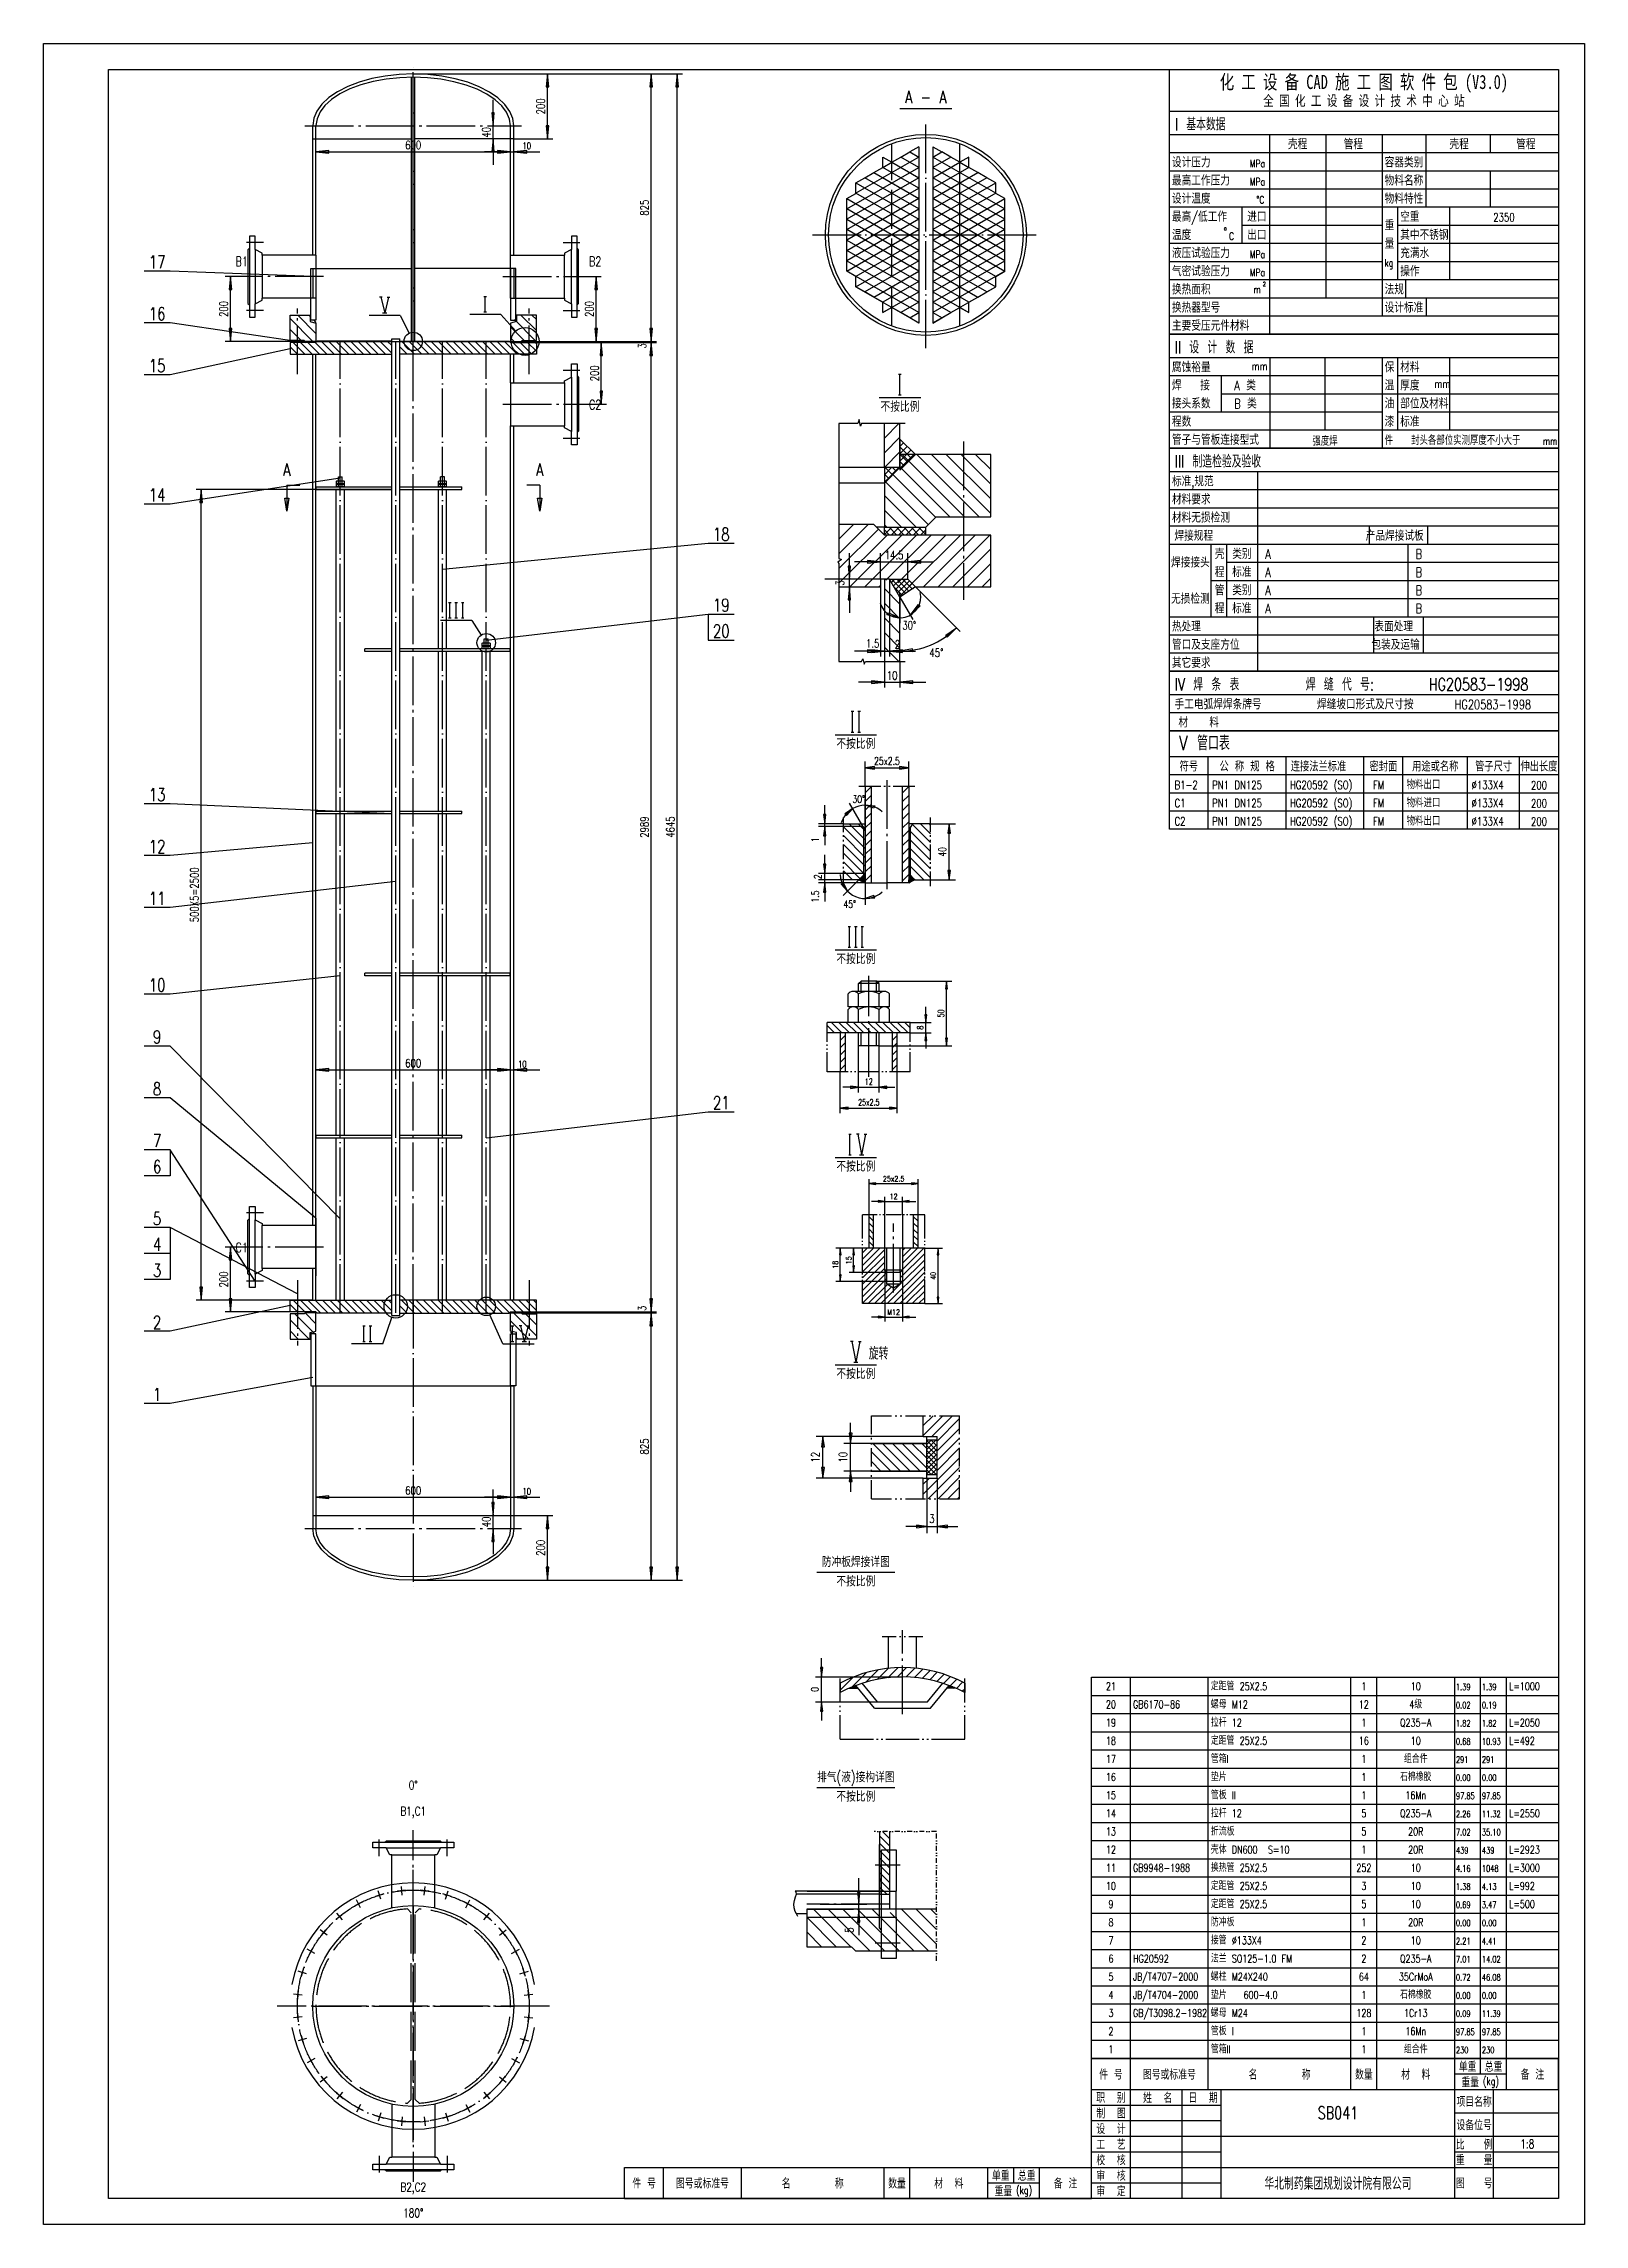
# Model space of a CAD drawing. Extents: x -200 to 4552, y -80 to 6648.
import ezdxf
from ezdxf.enums import TextEntityAlignment as Align

# ---------------------------------------------------------------- set-up
doc = ezdxf.new("R2010")
doc.units = 0
doc.header["$LTSCALE"] = 30
doc.header["$MEASUREMENT"] = 0
for name, pattern in [('CENTER', [6.25, 5, -0.5, 0.25, -0.5]), ('DASHDOT', [6, 5, -0.5, 0, -0.5]), ('DASHED', [5, 4, -1]), ('DIVIDE', [1.25, 0.5, -0.25, 0, -0.25, 0, -0.25])]:
    doc.linetypes.add(name, pattern=pattern)
for name, color, linetype in [('1', 2, 'CONTINUOUS'), ('2', 1, 'CONTINUOUS'), ('3', 2, 'DASHDOT'), ('4', 2, 'CENTER'), ('5', 2, 'DASHED'), ('6', 6, 'DIVIDE')]:
    doc.layers.add(name, color=color, linetype=linetype)
doc.styles.add('HZ', font='txt', dxfattribs={"width": 0.75, "bigfont": 'hztxt'})
doc.styles.add('ST', font='SimSun.ttf', dxfattribs={"width": 0.75})

msp = doc.modelspace()

# ---------------------------------------------------------------- texts
at = {"layer": '1', "style": 'HZ', "width": 0.75}
for s, height, p in [('200', 25.6, (1346, 6454.3)), ('40', 25.6, (1178, 6374.3)), ('825', 25.6, (1666, 6141.8)), ('200', 25.6, (368, 5829.3)), ('200', 25.6, (1496, 5829.3)), ('200', 25.6, (1512, 5630.8)), ('3', 25.6, (2269, 4984)), ('2989', 25.6, (1666, 4230.8)), ('4645', 25.6, (1746, 4230.8)), ('1', 23, (2191.4, 4191.5)), ('500X5=2500', 25.6, (278, 4021.8)), ('40', 23.04, (2583.4, 4154.4)), ('2', 23, (2199.4, 4077.6)), ('1.5', 23.04, (2191.4, 4016.8)), ('50', 19.2, (2577, 3656)), ('8', 19.2, (2513, 3612)), ('15', 16.46, (2291.3, 2894.3)), ('200', 25.6, (368, 2835.3)), ('18', 16.46, (2250.1, 2880.6)), ('40', 16.46, (2551.9, 2846.3)), ('825', 25.6, (1666, 2319.8)), ('12', 25.6, (2193, 2286.7)), ('10', 25.6, (2278.3, 2286.7)), ('40', 25.6, (1178, 2087.3)), ('200', 25.6, (1346, 2007.3)), ('0', 23, (2189.8, 1570.6)), ('5', 25.6, (2297.8, 828))]:
    msp.add_text(s, height=height, rotation=90, dxfattribs=at).set_placement(p, align=Align.CENTER)
for s, height, p in [('A - A', 38.4, (2521, 6464)), ('600', 25.6, (940, 6322.3)), ('10', 20.48, (1290, 6322.3)), ('17', 39.94, (150, 5954.3)), ('B1', 29.44, (411, 5961.3)), ('B2', 29.44, (1501, 5961.3)), ('16', 39.94, (150, 5794.3)), ('15', 39.94, (150, 5634.3)), ('C2', 29.44, (1501, 5519.3)), ('不按比例', 32, (2441, 5512)), ('14', 39.94, (150, 5235.5)), ('18', 39.94, (1890, 5114.3)), ('14.5', 25.6, (2423, 5057.3)), ('19', 39.94, (1890, 4895.5)), ('20', 39.94, (1890, 4815.5)), ('30%%d', 25.6, (2469.9, 4840.3)), ('45%%d', 25.6, (2553.4, 4755.9)), ('10', 25.6, (2417, 4685.6)), ('不按比例', 32, (2305, 4472)), ('25x2.5', 23.04, (2401, 4423.2)), ('13', 39.94, (150, 4310.8)), ('30%%d', 23.04, (2313.9, 4305.4)), ('12', 39.94, (150, 4150.8)), ('11', 39.94, (150, 3990.8)), ('45%%d', 23.04, (2285.9, 3981.5)), ('不按比例', 32, (2305, 3808)), ('10', 39.94, (150, 3723.3)), ('9', 39.9, (150, 3563.3)), ('600', 25.6, (940, 3489.6)), ('10  ', 20.48, (1290, 3489.6)), ('8', 39.9, (150, 3403.3)), ('12', 19.2, (2345, 3436)), ('21', 39.94, (1890, 3360.3)), ('25x2.5', 19.2, (2345, 3372)), ('7', 39.9, (150, 3243.3)), ('6', 39.9, (150, 3163.3)), ('不按比例', 32, (2305, 3168)), ('25x2.5', 16.46, (2421.6, 3137.7)), ('12', 16.46, (2421.6, 3082.9)), ('5', 39.9, (150, 3003.3)), ('4', 39.9, (150, 2923.3)), ('C1', 29.44, (411, 2919.3)), ('3', 39.9, (150, 2843.3)), ('2', 39.9, (150, 2683.3)), ('M12', 16.46, (2421.6, 2726.3)), ('不按比例', 32, (2305, 2528)), ('1', 39.9, (150, 2460.3)), ('600', 25.6, (940, 2171.3)), ('10', 20.48, (1290, 2171.3)), ('3', 25.6, (2539.7, 2084)), ('防冲板焊接详图', 32, (2305, 1948)), ('不按比例', 32, (2305, 1888)), ('21', 24, (3092, 1568)), ('1', 24, (3872, 1568)), ('10', 24, (4032, 1568)), ('20', 24, (3092, 1512)), ('12', 24, (3872, 1512)), ('4级', 24, (4032, 1512)), ('19', 24, (3092, 1456)), ('18', 24, (3092, 1400)), ('16', 24, (3872, 1400)), ('1', 24, (3872, 1456)), ('Q235-A', 24, (4032, 1456)), ('10', 24, (4032, 1400)), ('17', 24, (3092, 1344)), ('1', 24, (3872, 1344)), ('组合件', 24, (4032, 1344)), ('0%%d', 26.88, (940, 1261.7)), ('排气(液)接构详图', 32, (2305, 1284)), ('16', 24, (3092, 1288)), ('1', 24, (3872, 1288)), ('石棉橡胶', 24, (4032, 1288)), ('不按比例', 32, (2305, 1224)), ('15', 24, (3092, 1232)), ('1', 24, (3872, 1232)), ('16Mn', 24, (4032, 1232)), ('B1,C1', 26.88, (940, 1181.7)), ('14', 24, (3092, 1176)), ('13', 24, (3092, 1120)), ('5', 24, (3872, 1176)), ('5', 24, (3872, 1120)), ('Q235-A', 24, (4032, 1176)), ('20R', 24, (4032, 1120)), ('12', 24, (3092, 1064)), ('1', 24, (3872, 1064)), ('20R', 24, (4032, 1064)), ('11', 24, (3092, 1008)), ('252', 24, (3872, 1008)), ('10', 24, (4032, 1008)), ('10', 24, (3092, 952)), ('3', 24, (3872, 952)), ('10', 24, (4032, 952)), ('9', 24, (3092, 896)), ('5', 24, (3872, 896)), ('10', 24, (4032, 896)), ('8', 24, (3092, 840)), ('7', 24, (3092, 784)), ('2', 24, (3872, 784)), ('1', 24, (3872, 840)), ('20R', 24, (4032, 840)), ('10', 24, (4032, 784)), ('6', 24, (3092, 728)), ('2', 24, (3872, 728)), ('Q235-A', 24, (4032, 728)), ('5', 24, (3092, 672)), ('64', 24, (3872, 672)), ('35CrMoA', 24, (4032, 672)), ('4', 24, (3092, 616)), ('1', 24, (3872, 616)), ('石棉橡胶', 24, (4032, 616)), ('3', 24, (3092, 560)), ('128', 24, (3872, 560)), ('1Cr13', 24, (4032, 560)), ('2', 24, (3092, 504)), ('1', 24, (3092, 448)), ('1', 24, (3872, 504)), ('1', 24, (3872, 448)), ('16Mn', 24, (4032, 504)), ('组合件', 24, (4032, 448)), ('B2,C2', 26.88, (940, 21.7)), ('180%%d', 26.88, (940, -58.3))]:
    msp.add_text(s, height=height, dxfattribs=at).set_placement(p, align=Align.CENTER)
for s, height, p in [('2350', 25.6, (4304, 6112)), ('强度焊', 25.6, (3752, 5424)), ('A', 38.4, (550, 5333.3)), ('A', 38.4, (1330, 5333.3)), ('1.5', 25.6, (2357, 4797.6)), ('符号', 28.16, (3332, 4420)), ('公 称 规 格', 28.16, (3512, 4420)), ('连接法兰标准', 28.16, (3732, 4420)), ('密封面', 28.16, (3932, 4420)), ('用途或名称', 28.16, (4092, 4420)), ('管子尺寸', 28.16, (4272, 4420)), ('伸出长度', 28.16, (4412, 4420)), ('200', 25.6, (4412, 4360)), ('200', 25.6, (4412, 4304)), ('200', 25.6, (4412, 4248)), ('SB041', 38.4, (3792, 264)), ('1:8', 26.88, (4376, 168))]:
    msp.add_text(s, height=height, dxfattribs=at).set_placement(p, align=Align.MIDDLE)
msp.add_text('3', height=24.3, rotation=90, dxfattribs=at).set_placement((1658, 5723.3), align=Align.RIGHT)
for s, height, p in [('2', 25.6, (2425, 4781.6)), ('IV 焊 条 表       焊 缝 代 号:', 38.4, (3288, 4652)), ('HG20583-1998', 38.4, (4072, 4652)), ('手工电弧焊焊条牌号        焊缝坡口形式及尺寸按', 29.44, (3288, 4594.4)), ('HG20583-1998', 29.44, (4152, 4594.4)), (' 材   料', 29.44, (3280, 4538.4)), (' V 管口表', 44.8, (3272, 4468)), ('B1-2', 25.6, (3288, 4348)), ('PN1 DN125', 25.6, (3404, 4348)), ('HG20592 (SO)', 25.6, (3644, 4348)), ('FM', 25.6, (3900, 4348)), ('物料出口          ', 25.6, (4004, 4348)), ('%%c133X4', 25.6, (4204, 4348)), ('C1', 25.6, (3288, 4292)), ('PN1 DN125', 25.6, (3404, 4292)), ('HG20592 (SO)', 25.6, (3644, 4292)), ('FM', 25.6, (3900, 4292)), ('物料进口', 25.6, (4004, 4292)), ('%%c133X4', 25.6, (4204, 4292)), ('C2', 25.6, (3288, 4236)), ('PN1 DN125', 25.6, (3404, 4236)), ('HG20592 (SO)', 25.6, (3644, 4236)), ('FM', 25.6, (3900, 4236)), ('物料出口          ', 25.6, (4004, 4236)), ('%%c133X4', 25.6, (4204, 4236)), ('旋转', 38.4, (2345, 2588)), ('定距管 25X2.5', 24, (3400, 1568)), ('1.39', 20, (4156, 1568)), ('1.39', 20, (4236, 1568)), ('L=1000 ', 24, (4320, 1568)), ('GB6170-86', 24, (3160, 1512)), ('螺母 M12', 24, (3400, 1512)), ('拉杆 12 ', 24, (3400, 1456)), ('0.02', 20, (4156, 1512)), ('0.19', 20, (4236, 1512)), ('定距管 25X2.5', 24, (3400, 1400)), ('0.68', 20, (4156, 1400)), ('1.82', 20, (4156, 1456)), ('1.82', 20, (4236, 1456)), ('10.93', 20, (4236, 1400)), ('L=2050 ', 24, (4320, 1456)), ('L=492  ', 24, (4320, 1400)), ('管箱I', 24, (3400, 1344)), ('291', 20, (4156, 1344)), ('291', 20, (4236, 1344)), ('垫片', 24, (3400, 1288)), ('0.00', 20, (4156, 1288)), ('0.00', 20, (4236, 1288)), ('管板 II', 24, (3400, 1232)), ('97.85', 20, (4156, 1232)), ('97.85', 20, (4236, 1232)), ('折流板', 24, (3400, 1120)), ('拉杆 12 ', 24, (3400, 1176)), ('2.26', 20, (4156, 1176)), ('11.32', 20, (4236, 1176)), ('L=2550 ', 24, (4320, 1176)), ('壳体 DN600  S=10', 24, (3400, 1064)), ('7.02', 20, (4156, 1120)), ('439', 20, (4156, 1064)), ('35.10', 20, (4236, 1120)), ('439', 20, (4236, 1064)), ('L=2923 ', 24, (4320, 1064)), ('GB9948-1988', 24, (3160, 1008)), ('换热管 25X2.5', 24, (3400, 1008)), ('4.16', 20, (4156, 1008)), ('1048', 20, (4236, 1008)), ('L=3000 ', 24, (4320, 1008)), ('定距管 25X2.5', 24, (3400, 952)), ('1.38', 20, (4156, 952)), ('4.13', 20, (4236, 952)), ('L=992  ', 24, (4320, 952)), ('定距管 25X2.5', 24, (3400, 896)), ('0.69', 20, (4156, 896)), ('3.47', 20, (4236, 896)), ('L=500  ', 24, (4320, 896)), ('接管 %%c133X4', 24, (3400, 784)), ('防冲板', 24, (3400, 840)), ('0.00', 20, (4156, 840)), ('0.00', 20, (4236, 840)), ('HG20592', 24, (3160, 728)), ('法兰 SO125-1.0 FM', 24, (3400, 728)), ('2.21', 20, (4156, 784)), ('7.01', 20, (4156, 728)), ('4.41', 20, (4236, 784)), ('14.02', 20, (4236, 728)), ('JB/T4707-2000', 24, (3160, 672)), ('螺柱 M24X240', 24, (3400, 672)), ('0.72', 20, (4156, 672)), ('46.08', 20, (4236, 672)), ('JB/T4704-2000', 24, (3160, 616)), ('垫片   600-4.0', 24, (3400, 616)), ('0.00', 20, (4156, 616)), ('0.00', 20, (4236, 616)), ('GB/T3098.2-1982', 24, (3160, 560)), ('螺母 M24', 24, (3400, 560)), ('0.09', 20, (4156, 560)), ('11.39', 20, (4236, 560)), ('管板 I', 24, (3400, 504)), ('管箱II', 24, (3400, 448)), ('97.85', 20, (4156, 504)), ('97.85', 20, (4236, 504)), ('230', 20, (4156, 448)), ('230', 20, (4236, 448))]:
    msp.add_text(s, height=height, dxfattribs=at).set_placement(p)
msp.add_text('3', height=24.3, rotation=90, dxfattribs=at).set_placement((1658, 2738.3))

# ---------------------------------------------------------------- blocks, each defined once
blk = doc.blocks.new('hbiao7')
at = {"layer": '1'}
for p, q in [((-150, -25), (0, -25)), ((-111.44, -25), (-111.44, -102)), ((-89.72, -25), (-89.72, -88)), ((-68, -25), (-68, -95)), ((-51.1, -25), (-51.1, -53)), ((-26.27, -25), (-26.27, -32)), ((-150, -32), (0, -32)), ((-150, -39), (0, -39)), ((-26.27, -39), (-26.27, -53)), ((-150, -46), (0, -46)), ((-150, -53), (0, -53)), ((-122, -53), (-122, -67)), ((-62, -53), (-62, -81)), ((-42, -53), (-42, -81)), ((-150, -67), (-68, -67)), ((-122, -60), (-68, -60)), ((-62, -60), (0, -60)), ((-62, -67), (0, -67)), ((-150, -74), (-68, -74)), ((-62, -74), (0, -74)), ((-150, -81), (0, -81)), ((-59, -81), (-59, -88)), ((-150, -88), (0, -88)), ((-51, -88), (-51, -95)), ((-150, -95), (0, -95)), ((-150, -111), (0, -111)), ((-111.2, -111), (-111.2, -146)), ((-90, -111), (-90, -139)), ((-68, -111), (-68, -146)), ((-62, -111), (-62, -139)), ((-42, -111), (-42, -139)), ((-150, -118), (-68, -118)), ((-130, -118), (-130, -132)), ((-130, -125), (0, -125)), ((-62, -118), (0, -118)), ((-150, -132), (-68, -132)), ((-62, -132), (0, -132)), ((-150, -139), (0, -139)), ((-150, -155), (0, -155)), ((-116, -155), (-116, -232)), ((-150, -162), (0, -162)), ((-150, -169), (0, -169)), ((-150, -176), (0, -176)), ((-73, -176), (-73, -183)), ((-50.44, -176), (-50.44, -183)), ((-150, -183), (0, -183)), ((-134, -183), (-134, -211)), ((-128, -183), (-128, -211)), ((-58, -183), (-58, -211)), ((-128, -190), (0, -190)), ((-134, -197), (0, -197)), ((-128, -204), (0, -204)), ((-150, -211), (0, -211)), ((-150, -218), (0, -218)), ((-71.32, -211), (-71.32, -225)), ((-52.11, -211), (-52.11, -225)), ((-150, -225), (0, -225))]:
    blk.add_line(p, q, dxfattribs=at)
at = {"layer": '2'}
for p, q in [((-150, -16), (-150, 0)), ((-150, 0), (0, 0)), ((0, 0), (0, -102)), ((-150, -102), (-150, -16)), ((-150, -16), (0, -16)), ((0, -102), (-150, -102)), ((-150, -146), (-150, -102)), ((-150, -102), (0, -102)), ((0, -102), (0, -146)), ((-150, -232), (-150, -146)), ((-150, -146), (0, -146)), ((0, -146), (-150, -146)), ((0, -146), (0, -232)), ((0, -232), (-150, -232))]:
    blk.add_line(p, q, dxfattribs=at)
at = {"layer": '1', "style": 'ST', "width": 0.75}
for s, height, p in [('化 工 设 备 CAD 施 工 图 软 件 包 (V3.0)', 5.44, (-75, -7.5)), ('全 国 化 工 设 备 设 计 技 术 中 心 站', 4, (-75, -14))]:
    blk.add_text(s, height=height, dxfattribs=at).set_placement(p, align=Align.CENTER)
at = {"layer": '1', "style": 'HZ', "width": 0.75}
for s, height, p in [(' I 基本数据', 4.8, (-151.11, -23.5)), ('壳程', 3.68, (-104.26, -30.7)), ('管程', 3.68, (-82.78, -30.7)), ('容器类别', 3.68, (-67, -37.7)), ('壳程', 3.68, (-42.03, -30.7)), ('管程', 3.68, (-16.29, -30.7)), ('设计压力', 3.68, (-149, -37.7)), ('最高工作压力', 3.68, (-149, -44.7)), ('MPa', 2.88, (-119, -37.7)), ('MPa', 2.88, (-119, -44.7)), ('物料名称', 3.68, (-67, -44.7)), ('设计温度', 3.68, (-149, -51.7)), ('%%dC', 2.88, (-116.42, -51.7)), ('物料特性', 3.68, (-67, -51.7)), ('最高/低工作', 3.68, (-149, -58.7)), ('进口', 3.68, (-120, -58.7)), ('重', 3.68, (-67, -62)), ('空重', 3.68, (-61, -58.7)), ('温度', 3.68, (-149, -65.7)), ('o', 1.6, (-129, -62)), ('C', 2.88, (-127, -65.7)), ('出口', 3.68, (-120, -65.7)), ('量', 3.68, (-67, -69)), ('其中不锈钢', 3.68, (-61, -65.7)), ('气密试验压力', 3.68, (-149, -79.7)), ('液压试验压力', 3.68, (-149, -72.7)), ('MPa', 2.88, (-119, -72.7)), ('kg', 2.88, (-67, -76)), ('操作', 3.68, (-61, -79.7)), ('充满水', 3.68, (-61, -72.7)), ('换热面积', 3.68, (-149, -86.7)), ('MPa', 2.88, (-119, -79.7)), ('2', 1.6, (-114, -83.5)), ('法规', 3.68, (-67, -86.7)), ('换热器型号', 3.68, (-149, -93.7)), ('m', 2.88, (-117.5, -86.2)), ('设计标准', 3.68, (-67, -93.7)), ('主要受压元件材料', 3.68, (-149, -100.7)), ('II 设 计 数 据', 4.8, (-148, -109.5)), ('腐蚀裕量', 3.68, (-149, -116.7)), ('mm', 3.2, (-118.28, -115.98)), ('保', 3.68, (-67, -116.7)), ('材料', 3.68, (-61, -116.7)), ('焊', 3.68, (-149, -123.7)), ('接', 3.68, (-138.1, -123.7)), ('A 类', 3.68, (-124.96, -123.7)), ('温', 3.68, (-67, -123.7)), ('厚度', 3.68, (-61, -123.7)), ('mm', 3.2, (-47.83, -122.8)), ('接头系数', 3.68, (-149, -130.7)), ('程数', 3.68, (-149, -137.7)), ('B 类', 3.68, (-124.96, -130.7)), ('漆', 3.68, (-67, -137.7)), ('油', 3.68, (-67, -130.7)), ('标准', 3.68, (-61, -137.7)), ('部位及材料', 3.68, (-61, -130.7)), ('管子与管板连接型式', 3.68, (-149, -144.7)), ('件   封头各部位实测厚度不小大于', 3.2, (-67, -144.7)), ('mm', 2.88, (-6, -144.7)), ('III 制造检验及验收', 4.8, (-148, -153.5)), ('标准,规范', 3.68, (-149, -160.7)), ('材料要求', 3.68, (-149, -167.7)), ('材料无损检测', 3.68, (-149, -174.7)), ('焊接规程                      产品焊接试板', 3.68, (-148.04, -181.7)), ('壳', 3.68, (-132.5, -188.7)), ('类别', 3.68, (-125.77, -188.7)), ('A', 3.68, (-113, -188.7)), ('B', 3.68, (-55, -188.7)), ('焊接接头', 3.68, (-149.34, -192)), ('程', 3.68, (-132.5, -195.7)), ('标准', 3.68, (-125.77, -195.7)), ('A', 3.68, (-113, -195.7)), ('B', 3.68, (-55, -195.7)), ('管', 3.68, (-132.5, -202.7)), ('类别', 3.68, (-125.77, -202.7)), ('A', 3.68, (-113, -202.7)), ('B', 3.68, (-55, -202.7)), ('无损检测', 3.68, (-149.34, -206)), ('程', 3.68, (-132.5, -209.7)), ('标准', 3.68, (-125.77, -209.7)), ('A', 3.68, (-113, -209.7)), ('B', 3.68, (-55, -209.7)), ('热处理                         表面处理', 3.68, (-149, -216.7)), ('管口及支座方位                   包装及运输', 3.68, (-149, -223.7)), ('其它要求', 3.68, (-149, -230.7))]:
    blk.add_text(s, height=height, dxfattribs=at).set_placement(p)
blk = doc.blocks.new('BT1')
at = {"layer": '1'}
for p, q in [((-180, 36), (-130, 36)), ((-165, 0), (-165, 42)), ((-145, 0), (-145, 42)), ((-130, 0), (-130, 42)), ((-40, 0), (-40, 42)), ((-25, 0), (-25, 42)), ((-180, 30), (-130, 30)), ((-180, 24), (0, 24)), ((-180, 18), (-130, 18)), ((-40, 18), (0, 18)), ((-180, 12), (0, 12)), ((-180, 6), (-130, 6))]:
    blk.add_line(p, q, dxfattribs=at)
at = {"layer": '1', "ltscale": 0.2}
blk.add_line((-40, 33), (0, 33), dxfattribs=at)
at = {"layer": '2'}
for p, q in [((-180, 42), (0, 42)), ((-180, 0), (-180, 42)), ((0, 42), (0, 0)), ((0, 0), (-180, 0))]:
    blk.add_line(p, q, dxfattribs=at)
at = {"layer": '1', "style": 'HZ', "width": 0.75}
for s, height, p in [('职  别', 3.36, (-172.5, 39)), ('制  图', 3.36, (-172.5, 33)), ('姓  名', 3.36, (-154.5, 39)), ('日  期', 3.36, (-137, 39)), ('项目名称', 3.36, (-32.5, 37.5)), ('设  计', 3.36, (-172.5, 27)), ('设备位号', 3.36, (-32.5, 28.5)), ('校  核', 3.36, (-172.5, 15)), ('工  艺', 3.36, (-172.5, 21)), ('重   量', 3.36, (-32.5, 15)), ('比   例', 3.36, (-32.5, 21)), ('审  核', 3.36, (-172.5, 9)), ('华北制药集团规划设计院有限公司', 4.8, (-85, 6)), ('审  定', 3.36, (-172.5, 3)), ('图   号', 3.36, (-32.5, 6))]:
    blk.add_text(s, height=height, dxfattribs=at).set_placement(p, align=Align.MIDDLE)
blk = doc.blocks.new('BT4')
at = {"layer": '1'}
for p, q in [((-180, 12), (0, 12)), ((-165, 0), (-165, 12)), ((-135, 0), (-135, 12)), ((-80, 0), (-80, 12)), ((-70, 0), (-70, 12)), ((-40, 0), (-40, 12)), ((-30, 6), (-30, 12)), ((-20, 0), (-20, 12)), ((-40, 6), (-20, 6))]:
    blk.add_line(p, q, dxfattribs=at)
at = {"layer": '2'}
for p, q in [((-180, 0), (-180, 12)), ((0, 0), (0, 12)), ((-180, 0), (0, 0)), ((-180, 0), (0, 0))]:
    blk.add_line(p, q, dxfattribs=at)
at = {"layer": '1', "style": 'HZ', "width": 0.75}
for s, height, p in [('单重', 3.36, (-35, 9)), ('总重', 3.36, (-25, 9)), ('件 号', 3.36, (-172.5, 6)), ('图号或标准号', 3.36, (-150, 6)), ('名       称', 3.36, (-107.5, 6)), ('数量', 3.36, (-75, 6)), ('材  料', 3.36, (-55, 6)), ('重量', 3.36, (-34, 3)), ('(kg)', 3, (-26, 3)), ('备 注', 3.36, (-10, 6))]:
    blk.add_text(s, height=height, dxfattribs=at).set_placement(p, align=Align.MIDDLE)

# ---------------------------------------------------------------- linework, layer by layer
at = {"layer": '1'}
for p, q in [((940, 6554.3), (1690, 6554.3)), ((940, 6554.3), (1770, 6554.3)), ((1354, 6354.3), (1354, 6554.3)), ((1674, 5729.3), (1674, 6554.3)), ((1754, 1907.3), (1754, 6554.3)), ((1186, 6354.3), (1186, 6394.3)), ((2441, 6448), (2601, 6448)), ((1250, 6354.3), (1370, 6354.3)), ((640, 6314.3), (1240, 6314.3)), ((1240, 6314.3), (1250, 6314.3)), ((2277.3, 6138.1), (2499, 6266.1)), ((2499, 6298.1), (2305, 6186.1)), ((2388.1, 6266.1), (2415.8, 6282)), ((2499, 6202.1), (2388.1, 6266.1)), ((2415.9, 6282), (2499, 6234.1)), ((2499, 6266.1), (2443.6, 6298)), ((2471.3, 6314), (2499, 6298.1)), ((2543, 6298.1), (2570.7, 6314)), ((2737, 6186.1), (2543, 6298.1)), ((2598.4, 6298), (2543, 6266.1)), ((2543, 6234.1), (2626.1, 6282)), ((2543, 6266.1), (2764.7, 6138.1)), ((2653.9, 6266.1), (2543, 6202.1)), ((2626.2, 6282), (2653.9, 6266.1)), ((2499, 6234.1), (2277.3, 6106.1)), ((2277.3, 6074.1), (2499, 6202.1)), ((2305.1, 6218), (2499, 6106.1)), ((2499, 6138.1), (2332.8, 6234)), ((2360.5, 6250), (2499, 6170.1)), ((2543, 6170.1), (2681.5, 6250)), ((2764.7, 6106.1), (2543, 6234.1)), ((2709.2, 6234), (2543, 6138.1)), ((2543, 6106.1), (2736.9, 6218)), ((2543, 6202.1), (2764.7, 6074.1)), ((2499, 6170.1), (2277.3, 6042.1)), ((2499, 6010.1), (2277.3, 6138.1)), ((2277.3, 6010.1), (2499, 6138.1)), ((2277.4, 6170), (2499, 6042.1)), ((2499, 6074.1), (2305, 6186.1)), ((2737, 6186.1), (2543, 6074.1)), ((2764.7, 6042.1), (2543, 6170.1)), ((2543, 6042.1), (2764.6, 6170)), ((2543, 6138.1), (2764.7, 6010.1)), ((2764.7, 6138.1), (2543, 6010.1)), ((2277.3, 6106.1), (2499, 5978.1)), ((2499, 6106.1), (2277.3, 5978.1)), ((2499, 5946.1), (2277.3, 6074.1)), ((2277.3, 5946.1), (2499, 6074.1)), ((2764.7, 5978.1), (2543, 6106.1)), ((2543, 5978.1), (2764.7, 6106.1)), ((2543, 6074.1), (2764.7, 5946.1)), ((2764.7, 6074.1), (2543, 5946.1)), ((2277.3, 6042.1), (2499, 5914.1)), ((2499, 5882.1), (2277.3, 6010.1)), ((2499, 6042.1), (2305, 5930)), ((2305, 5898.1), (2499, 6010.1)), ((2737, 5930), (2543, 6042.1)), ((2543, 5914.1), (2764.7, 6042.1)), ((2543, 6010.1), (2737, 5898.1)), ((2764.7, 6010.1), (2543, 5882.1)), ((630, 5929.3), (190, 5946.3)), ((427, 5929.3), (360, 5929.3)), ((376, 5729.3), (376, 5929.3)), ((1453, 5929.3), (1520, 5929.3)), ((1504, 5729.3), (1504, 5929.3)), ((2277.3, 5978.1), (2499, 5850.1)), ((2499, 5818.1), (2277.3, 5946.1)), ((2499, 5978.1), (2332.7, 5882)), ((2360.4, 5866), (2499, 5946.1)), ((2709.3, 5882), (2543, 5978.1)), ((2543, 5850.1), (2764.7, 5978.1)), ((2543, 5946.1), (2681.6, 5866)), ((2764.7, 5946.1), (2543, 5818.1)), ((2305, 5898.1), (2499, 5786.1)), ((2499, 5914.1), (2388.1, 5850)), ((2388.1, 5818.1), (2499, 5882.1)), ((2653.9, 5850), (2543, 5914.1)), ((2543, 5786.1), (2737, 5898.1)), ((2543, 5882.1), (2653.9, 5818.1)), ((607.8, 5724.8), (190, 5786.3)), ((560, 5800.1), (630.8, 5729.3)), ((640, 5754.1), (583.8, 5810.3)), ((617.7, 5810.3), (622, 5806)), ((632.4, 5795.6), (640, 5788)), ((900, 5809.3), (804, 5809.3)), ((900, 5809.3), (927.3, 5754.8)), ((1210, 5812.3), (1114, 5812.3)), ((1210, 5812.3), (1256.2, 5761.2)), ((1316.3, 5732.3), (1252.2, 5796.4)), ((1272.2, 5810.3), (1320, 5762.5)), ((1320, 5796.5), (1306.1, 5810.3)), ((2499, 5850.1), (2443.5, 5818)), ((2471.2, 5802), (2499, 5818.1)), ((2598.5, 5818), (2543, 5850.1)), ((2543, 5818.1), (2570.8, 5802)), ((640, 5729.3), (360, 5729.3)), ((593.9, 5732.3), (560, 5766.2)), ((605.2, 5690.3), (569.2, 5726.3)), ((591.8, 5726.3), (627.8, 5690.3)), ((650.4, 5690.3), (614.4, 5726.3)), ((637.1, 5726.3), (673.1, 5690.3)), ((640, 5729.3), (1520, 5729.3)), ((695.7, 5690.3), (655.7, 5730.3)), ((678.3, 5730.3), (718.3, 5690.3)), ((740.9, 5690.3), (700.9, 5730.3)), ((723.6, 5730.3), (763.6, 5690.3)), ((786.2, 5690.3), (746.2, 5730.3)), ((768.8, 5730.3), (808.8, 5690.3)), ((831.5, 5690.3), (791.5, 5730.3)), ((814.1, 5730.3), (854.1, 5690.3)), ((873.5, 5693.5), (836.7, 5730.3)), ((859.3, 5730.3), (873.5, 5716.2)), ((943.7, 5690.3), (903.7, 5730.3)), ((926.4, 5730.3), (966.4, 5690.3)), ((989, 5690.3), (949, 5730.3)), ((971.6, 5730.3), (1011.6, 5690.3)), ((1034.3, 5690.3), (994.3, 5730.3)), ((1016.9, 5730.3), (1056.9, 5690.3)), ((1079.5, 5690.3), (1039.5, 5730.3)), ((1062.1, 5730.3), (1102.1, 5690.3)), ((1124.8, 5690.3), (1084.8, 5730.3)), ((1107.4, 5730.3), (1147.4, 5690.3)), ((1170, 5690.3), (1130, 5730.3)), ((1152.6, 5730.3), (1192.6, 5690.3)), ((1215.3, 5690.3), (1175.3, 5730.3)), ((1197.9, 5730.3), (1237.9, 5690.3)), ((1260.5, 5690.3), (1220.5, 5730.3)), ((1240, 5774.6), (1282.3, 5732.3)), ((1251.4, 5729.3), (1240, 5740.7)), ((1247.2, 5726.3), (1283.2, 5690.3)), ((1250, 5729.3), (1690, 5729.3)), ((1250, 5726.3), (1536, 5726.3)), ((1250, 5726.3), (1690, 5726.3)), ((1305.8, 5690.3), (1269.8, 5726.3)), ((1292.4, 5726.3), (1320, 5698.7)), ((1320, 5721.4), (1315, 5726.3)), ((1520, 5535.3), (1520, 5726.3)), ((1674, 2735.3), (1674, 5726.3)), ((560, 5706.3), (190, 5626.3)), ((560, 5712.9), (582.6, 5690.3)), ((898.5, 5712.9), (921.1, 5690.3)), ((1453, 5535.3), (1536, 5535.3)), ((2377, 5556), (2505, 5556)), ((2438, 5476), (2393, 5431)), ((2393, 5385.7), (2441, 5433.7)), ((2441, 5388.5), (2393, 5340.5)), ((2452.3, 5416.7), (2441, 5405.4)), ((2441, 5382.8), (2463.6, 5405.4)), ((2477.2, 5368.2), (2441, 5404.3)), ((2474.9, 5394.1), (2441, 5360.2)), ((2441, 5337.6), (2486.2, 5382.8)), ((2415.2, 5340), (2393, 5317.8)), ((2393, 5295.2), (2437.8, 5340)), ((2407, 5306), (2393, 5320)), ((2395.6, 5340), (2418.3, 5317.3)), ((2429.6, 5328.6), (2418.2, 5340)), ((2419.4, 5318.4), (2551.4, 5186.4)), ((2437.8, 5340), (2441, 5343.2)), ((2441, 5381.7), (2465.9, 5356.9)), ((2454.5, 5345.5), (2441, 5359.1)), ((2595.1, 5188), (2441, 5342.1)), ((2441, 5336.5), (2443.2, 5334.2)), ((2448.4, 5380), (2640.4, 5188)), ((2685.6, 5188), (2493.6, 5380)), ((2538.9, 5380), (2721, 5197.9)), ((2721, 5243.1), (2584.1, 5380)), ((2629.4, 5380), (2721, 5288.4)), ((2721, 5333.6), (2674.6, 5380)), ((715, 5307.5), (190, 5227.5)), ((873.5, 5272.3), (270, 5272.3)), ((286, 2771.3), (286, 5272.3)), ((2393, 5297.3), (2395.7, 5294.7)), ((2393, 5254.3), (2491.3, 5156)), ((2528.8, 5163.8), (2396.8, 5295.8)), ((2446.1, 5156), (2393, 5209.1)), ((2298, 5164), (2253, 5119)), ((2253, 5073.8), (2343.2, 5164)), ((2374.8, 5150.2), (2253, 5028.5)), ((2253, 4983.2), (2401.8, 5132)), ((2447, 5132), (2287, 4972)), ((2332.3, 4972), (2492.3, 5132)), ((2393, 5163.8), (2400.8, 5156)), ((2415.6, 5156), (2393, 5133.4)), ((2393, 5148), (2409, 5132)), ((2537.5, 5132), (2397.8, 4992.3)), ((2431.6, 5132), (2407.6, 5156)), ((2414.2, 5132), (2438.2, 5156)), ((2430.2, 5156), (2454.2, 5132)), ((2434.8, 4984), (2582.8, 5132)), ((2460.8, 5156), (2436.8, 5132)), ((2476.9, 5132), (2452.9, 5156)), ((2459.5, 5132), (2483.5, 5156)), ((2628, 5132), (2471.8, 4975.8)), ((2475.5, 5156), (2499.5, 5132)), ((2506.1, 5156), (2482.1, 5132)), ((2521, 5133.1), (2498.1, 5156)), ((2504.7, 5132), (2521, 5148.3)), ((2513.3, 4972), (2673.3, 5132)), ((2718.5, 5132), (2558.5, 4972)), ((1030, 5026.3), (1850, 5106.3)), ((2381, 4996), (2381, 5076)), ((2381, 5049.3), (2465, 5049.3)), ((2465, 4996), (2465, 5076)), ((2603.8, 4972), (2721, 5089.2)), ((2381, 4996), (2209, 4996)), ((2285, 4972), (2285, 4996)), ((2409, 4996), (2409, 4757.6)), ((2409, 4996), (2409, 4757.6)), ((2458.7, 4952.2), (2414.9, 4996)), ((2425.3, 4996), (2415, 4985.7)), ((2421.2, 4974.9), (2442.3, 4996)), ((2459.2, 4996), (2427.4, 4964.2)), ((2431.9, 4996), (2469, 4958.9)), ((2433.6, 4953.4), (2470.6, 4990.4)), ((2479.1, 4981.9), (2439.8, 4942.6)), ((2479.2, 4965.6), (2448.8, 4996)), ((2721, 5043.9), (2649.1, 4972)), ((2694.3, 4972), (2721, 4998.7)), ((2381, 4975.5), (2377.5, 4972)), ((2381, 4972), (2381, 4757.6)), ((2441, 4919), (2393, 4967)), ((2393, 4921.7), (2441, 4873.7)), ((2424.1, 4969.8), (2448.5, 4945.4)), ((2440.8, 4757.6), (2440.9, 4952.1)), ((2441, 4940.5), (2440.9, 4860.5)), ((2441, 4940.5), (2480.9, 4871.2)), ((2480.7, 4966.5), (2487.6, 4973.4)), ((2626.4, 4834.3), (2489, 4972)), ((1120.5, 4868), (1024.5, 4868)), ((1120.5, 4868), (1149.5, 4823.4)), ((1165, 4807.5), (1850, 4887.5)), ((1850, 4887.5), (1850, 4807.5)), ((2441, 4828.5), (2393, 4876.5)), ((2393, 4831.2), (2441, 4783.2)), ((2437.4, 4741.6), (2393, 4786)), ((2381, 4773.6), (2393, 4773.6)), ((2393, 4773.6), (2409, 4773.6)), ((2393, 4741.6), (2393, 4661.6)), ((2441, 4741.6), (2441, 4661.6)), ((2393, 4677.6), (2441, 4677.6)), ((3272, 4640), (4472, 4640)), ((3272, 4584), (4472, 4584)), ((2241, 4516), (2369, 4516)), ((3272, 4528), (4472, 4528)), ((4472, 4448), (3272, 4448)), ((3392, 4224), (3392, 4448)), ((3632, 4224), (3632, 4448)), ((3872, 4224), (3872, 4448)), ((3992, 4224), (3992, 4448)), ((4192, 4224), (4192, 4448)), ((4352, 4224), (4352, 4448)), ((2333.8, 4356), (2333.8, 4432.8)), ((2333.8, 4413.6), (2468.2, 4413.6)), ((2468.2, 4356), (2468.2, 4432.8)), ((4472, 4392), (3272, 4392)), ((2381.8, 4356), (2314.6, 4356)), ((2333.8, 4336.9), (2352.9, 4356)), ((2353, 4329), (2333.8, 4309.8)), ((2333.8, 4221.6), (2333.8, 4317.6)), ((2396.2, 4356), (2391.4, 4356)), ((2410.6, 4356), (2405.8, 4356)), ((2487.4, 4356), (2420.2, 4356)), ((2449, 4336.7), (2468.2, 4355.9)), ((2468.2, 4328.8), (2449, 4309.6)), ((4472, 4336), (3272, 4336)), ((850, 4272.3), (190, 4302.8)), ((2266.6, 4240.8), (2189.8, 4240.8)), ((2209, 4233.1), (2209, 4240.8)), ((2266.6, 4215.2), (2266.6, 4260)), ((2284.8, 4240.8), (2333.8, 4191.8)), ((2333.8, 4221.6), (2285.8, 4304.8)), ((2333.8, 4219), (2312, 4240.8)), ((2333.8, 4282.6), (2353, 4301.8)), ((2353, 4274.7), (2333.8, 4255.5)), ((2333.8, 4228.3), (2353, 4247.5)), ((2449, 4282.4), (2468.2, 4301.6)), ((2468.2, 4274.5), (2449, 4255.3)), ((2449, 4228.1), (2468.2, 4247.3)), ((2535.4, 4183), (2478.9, 4239.5)), ((2504.8, 4240.8), (2535.4, 4210.2)), ((2535.4, 4237.3), (2531.9, 4240.8)), ((2535.4, 4215.2), (2535.4, 4260)), ((2535.4, 4240.8), (2612.2, 4240.8)), ((2593, 4068), (2593, 4240.8)), ((4472, 4280), (3272, 4280)), ((630, 4182.8), (190, 4142.8)), ((2327.1, 4233.1), (2189.8, 4233.1)), ((2333.8, 4164.7), (2266.6, 4231.9)), ((2266.6, 4200.8), (2266.6, 4205.6)), ((2266.6, 4204.7), (2333.8, 4137.5)), ((2266.6, 4186.4), (2266.6, 4191.2)), ((2333.8, 4110.4), (2266.6, 4177.6)), ((2266.6, 4132), (2266.6, 4176.8)), ((2353, 4220.4), (2333.8, 4201.2)), ((2333.8, 4174), (2353, 4193.2)), ((2468.2, 4220.2), (2449, 4201)), ((2449, 4173.8), (2468.2, 4193)), ((2535.4, 4128.7), (2468.2, 4195.9)), ((2468.7, 4222.5), (2535.4, 4155.9)), ((2535.4, 4200.8), (2535.4, 4205.6)), ((2535.4, 4186.4), (2535.4, 4191.2)), ((2535.4, 4132), (2535.4, 4176.8)), ((4472, 4224), (3272, 4224)), ((2266.6, 4150.4), (2331.8, 4085.2)), ((2318.2, 4071.6), (2266.6, 4123.3)), ((2266.6, 4117.6), (2266.6, 4122.4)), ((2266.6, 4103.2), (2266.6, 4108)), ((2353, 4166.1), (2333.8, 4146.9)), ((2333.8, 4119.7), (2353, 4138.9)), ((2353, 4111.8), (2333.8, 4092.6)), ((2468.2, 4165.9), (2449, 4146.7)), ((2449, 4119.5), (2468.2, 4138.7)), ((2468.2, 4111.6), (2449, 4092.4)), ((2468.2, 4168.8), (2535.4, 4101.6)), ((2535.4, 4074.4), (2468.2, 4141.6)), ((2468.2, 4114.4), (2514.6, 4068)), ((2535.4, 4117.6), (2535.4, 4122.4)), ((2535.4, 4103.2), (2535.4, 4108)), ((886, 4062.8), (190, 3982.8)), ((2333.8, 4087.2), (2189.8, 4087.2)), ((2314.6, 4068), (2189.8, 4068)), ((2333.8, 4058.4), (2189.8, 4058.4)), ((2209, 4068), (2209, 4087.2)), ((2209, 4058.4), (2209, 4068)), ((2333.8, 4087.2), (2265.9, 4019.4)), ((2266.6, 4096.1), (2294.7, 4068)), ((2266.6, 4048.8), (2266.6, 4093.6)), ((2333.8, 4087.2), (2333.7, 3991.2)), ((2333.8, 4065.4), (2353, 4084.6)), ((2449, 4065.2), (2468.2, 4084.4)), ((2535.4, 4048.8), (2535.4, 4093.6)), ((2535.4, 4068), (2612.2, 4068)), ((2241, 3852), (2369, 3852)), ((715, 3772.3), (190, 3715.3)), ((2321, 3724), (2321, 3756)), ((2369, 3756), (2601, 3756)), ((2369, 3724), (2369, 3756)), ((2585, 3556), (2585, 3756)), ((2217, 3568), (2217, 3628)), ((2217, 3618.7), (2239.7, 3596)), ((2262.3, 3596), (2230.3, 3628)), ((2253, 3628), (2285, 3596)), ((2257.5, 3596), (2257, 3595.5)), ((2257, 3572.9), (2273, 3588.9)), ((2273, 3566.3), (2257, 3550.3)), ((2307.6, 3596), (2275.6, 3628)), ((2298.2, 3628), (2330.2, 3596)), ((2352.8, 3596), (2320.8, 3628)), ((2321, 3556), (2321, 3596)), ((2343.5, 3628), (2375.5, 3596)), ((2398.1, 3596), (2366.1, 3628)), ((2369, 3556), (2369, 3596)), ((2388.7, 3628), (2420.7, 3596)), ((2443.3, 3596), (2411.3, 3628)), ((2418.1, 3596), (2417, 3594.9)), ((2417, 3572.3), (2433, 3588.3)), ((2434, 3628), (2466, 3596)), ((2473, 3611.6), (2456.6, 3628)), ((2473, 3568), (2473, 3628)), ((2473, 3628), (2537, 3628)), ((2473, 3596), (2537, 3596)), ((2521, 3596), (2521, 3628)), ((715, 3022.3), (190, 3555.3)), ((2217, 3556), (2217, 3560)), ((2217, 3544), (2217, 3548)), ((2217, 3476), (2217, 3536)), ((2257, 3527.7), (2273, 3543.7)), ((2273, 3521), (2257, 3505)), ((2313, 3412), (2313, 3556)), ((2377, 3412), (2377, 3556)), ((2377, 3556), (2601, 3556)), ((2433, 3565.6), (2417, 3549.6)), ((2417, 3527), (2433, 3543)), ((2433, 3520.4), (2417, 3504.4)), ((2473, 3556), (2473, 3560)), ((2473, 3544), (2473, 3548)), ((2473, 3476), (2473, 3536)), ((640, 3481.6), (1240, 3481.6)), ((1240, 3481.6), (1250, 3481.6)), ((2281, 3476), (2217, 3476)), ((2257, 3482.4), (2273, 3498.4)), ((2257, 3348), (2257, 3476)), ((2293, 3476), (2289, 3476)), ((2305, 3476), (2301, 3476)), ((2377, 3476), (2313, 3476)), ((2389, 3476), (2385, 3476)), ((2401, 3476), (2397, 3476)), ((2473, 3476), (2409, 3476)), ((2417, 3481.8), (2433, 3497.8)), ((2433, 3348), (2433, 3476)), ((640, 3024), (190, 3395.3)), ((2257, 3364), (2433, 3364)), ((2313, 3428), (2377, 3428)), ((1165, 3272.3), (1850, 3352.3)), ((452, 2830.3), (190, 3235.3)), ((190, 3235.3), (190, 3155.3)), ((2241, 3212), (2369, 3212)), ((2346.1, 3034.9), (2346.1, 3144.6)), ((2346.1, 3130.9), (2497, 3130.9)), ((2497, 3034.9), (2497, 3144.6)), ((2371.3, 3034.9), (2325.6, 3034.9)), ((2325.6, 2961.7), (2325.6, 3034.9)), ((2346.1, 3028.8), (2359.9, 3015.1)), ((2359.9, 3034.5), (2359.5, 3034.9)), ((2381.6, 3034.9), (2378.1, 3034.9)), ((2391.9, 3034.9), (2388.4, 3034.9)), ((2394.1, 3034.9), (2394.1, 3089.7)), ((2394.1, 3076), (2449, 3076)), ((2444.4, 3034.9), (2398.7, 3034.9)), ((2449, 3034.9), (2449, 3089.7)), ((2454.7, 3034.9), (2451.3, 3034.9)), ((2465, 3034.9), (2461.6, 3034.9)), ((2517.6, 3034.9), (2471.9, 3034.9)), ((2483.3, 3028.4), (2497, 3014.7)), ((2497, 3034.1), (2496.3, 3034.9)), ((2517.6, 2961.7), (2517.6, 3034.9)), ((582.5, 2791.3), (190, 2995.3)), ((190, 2995.3), (190, 2835.3)), ((2359.9, 2995.7), (2346.1, 3009.4)), ((2346.1, 2990), (2359.9, 2976.3)), ((2359.9, 2956.9), (2346.1, 2970.7)), ((2497, 2995.3), (2483.3, 3009)), ((2483.3, 2989.6), (2497, 2975.9)), ((2497, 2956.5), (2483.3, 2970.2)), ((427, 2935.3), (360, 2935.3)), ((376, 2735.3), (376, 2935.3)), ((2325.6, 2932), (2243.3, 2932)), ((2257, 2829.1), (2257, 2932)), ((2298.1, 2856.6), (2298.1, 2932)), ((2325.6, 2951.4), (2325.6, 2954.9)), ((2325.6, 2941.1), (2325.6, 2944.6)), ((2325.6, 2861.1), (2325.6, 2934.3)), ((2379, 2932), (2325.6, 2878.6)), ((2325.6, 2898), (2359.6, 2932)), ((2340.2, 2932), (2325.6, 2917.4)), ((2325.6, 2859.2), (2394.1, 2927.8)), ((2394.1, 2908.4), (2325.6, 2839.8)), ((2346.1, 2951.3), (2359.9, 2937.5)), ((2401, 2856.6), (2401, 2932)), ((2442.1, 2856.6), (2442.1, 2932)), ((2517.6, 2915.5), (2442.1, 2840)), ((2442.1, 2820.6), (2517.6, 2896.1)), ((2449, 2866.3), (2514.7, 2932)), ((2495.3, 2932), (2449, 2885.7)), ((2449, 2905.1), (2475.9, 2932)), ((2456.5, 2932), (2449, 2924.5)), ((2483.3, 2950.8), (2497, 2937.1)), ((2517.6, 2951.4), (2517.6, 2954.9)), ((2517.6, 2941.1), (2517.6, 2944.6)), ((2517.6, 2861.1), (2517.6, 2934.3)), ((2517.6, 2932), (2572.4, 2932)), ((2558.7, 2760.6), (2558.7, 2932)), ((2394.1, 2829.1), (2243.3, 2829.1)), ((2401, 2856.6), (2284.4, 2856.6)), ((2325.6, 2820.4), (2394.1, 2889)), ((2394.1, 2869.6), (2325.6, 2801)), ((2325.6, 2781.6), (2400.7, 2856.8)), ((2325.6, 2850.9), (2325.6, 2854.3)), ((2325.6, 2840.6), (2325.6, 2844)), ((2401, 2837.7), (2325.6, 2762.3)), ((2325.6, 2760.6), (2325.6, 2833.7)), ((2394.1, 2863.4), (2394.1, 2705.7)), ((2517.6, 2876.7), (2401.5, 2760.6)), ((2420.9, 2760.6), (2517.6, 2857.3)), ((2517.6, 2837.9), (2440.3, 2760.6)), ((2449, 2863.4), (2449, 2705.7)), ((2517.6, 2850.9), (2517.6, 2854.3)), ((2517.6, 2840.6), (2517.6, 2844)), ((2517.6, 2760.6), (2517.6, 2833.7)), ((630, 2771.3), (270, 2771.3)), ((605.3, 2735.3), (569.3, 2771.3)), ((592, 2771.3), (628, 2735.3)), ((654.6, 2731.3), (614.6, 2771.3)), ((637.2, 2771.3), (677.2, 2731.3)), ((699.8, 2731.3), (659.8, 2771.3)), ((682.5, 2771.3), (722.5, 2731.3)), ((745.1, 2731.3), (705.1, 2771.3)), ((727.7, 2771.3), (767.7, 2731.3)), ((790.3, 2731.3), (750.3, 2771.3)), ((773, 2771.3), (813, 2731.3)), ((835.6, 2731.3), (795.6, 2771.3)), ((818.2, 2771.3), (858.2, 2731.3)), ((873.5, 2738.7), (840.9, 2771.3)), ((863.5, 2771.3), (873.5, 2761.3)), ((943.8, 2731.3), (903.8, 2771.3)), ((926.4, 2771.3), (966.4, 2731.3)), ((989, 2731.3), (949, 2771.3)), ((971.7, 2771.3), (1011.7, 2731.3)), ((1034.3, 2731.3), (994.3, 2771.3)), ((1016.9, 2771.3), (1056.9, 2731.3)), ((1079.5, 2731.3), (1039.5, 2771.3)), ((1062.2, 2771.3), (1102.2, 2731.3)), ((1124.8, 2731.3), (1084.8, 2771.3)), ((1107.4, 2771.3), (1147.4, 2731.3)), ((1170.1, 2731.3), (1130.1, 2771.3)), ((1152.7, 2771.3), (1192.7, 2731.3)), ((1215.3, 2731.3), (1175.3, 2771.3)), ((1197.9, 2771.3), (1237, 2732.3)), ((1256.6, 2735.3), (1220.6, 2771.3)), ((1243.2, 2771.3), (1279.2, 2735.3)), ((1301.8, 2735.3), (1265.8, 2771.3)), ((1288.5, 2771.3), (1320, 2739.8)), ((1320, 2762.4), (1311.1, 2771.3)), ((2343.3, 2760.6), (2402.4, 2819.7)), ((2414.7, 2812.6), (2362.7, 2760.6)), ((2382.1, 2760.6), (2441.7, 2820.2)), ((2459.7, 2760.6), (2517.6, 2818.5)), ((2517.6, 2799.1), (2479.1, 2760.6)), ((2498.4, 2760.6), (2517.6, 2779.7)), ((2517.6, 2760.6), (2572.4, 2760.6)), ((560, 2755.3), (190, 2675.3)), ((630, 2735.3), (360, 2735.3)), ((560, 2758), (582.7, 2735.3)), ((560, 2710.5), (619.1, 2651.3)), ((637.5, 2666.9), (575.1, 2729.3)), ((606.5, 2731.8), (640, 2698.3)), ((846, 2636.3), (874.3, 2718.3)), ((898.5, 2754), (921.2, 2731.3)), ((1216.5, 2636.3), (1176.6, 2726.3)), ((1240, 2707.4), (1296.1, 2651.3)), ((1320, 2661.4), (1249, 2732.3)), ((1250, 2735.3), (1690, 2735.3)), ((1250, 2732.3), (1690, 2732.3)), ((1286, 2729.3), (1320, 2695.3)), ((1674, 1907.3), (1674, 2732.3)), ((2394.1, 2719.4), (2449, 2719.4)), ((585.2, 2651.3), (560, 2676.5)), ((846, 2636.3), (750, 2636.3)), ((1216.5, 2636.3), (1312.5, 2636.3)), ((1247.4, 2666.1), (1240, 2673.5)), ((1262.2, 2651.3), (1258, 2655.5)), ((2241, 2572), (2369, 2572)), ((630, 2532.3), (190, 2452.3)), ((2353, 2357.8), (2353, 2414.7)), ((2353, 2414.7), (2415.2, 2414.7)), ((2425.9, 2414.7), (2431.2, 2414.7)), ((2441.9, 2414.7), (2447.2, 2414.7)), ((2457.9, 2414.7), (2520.1, 2414.7)), ((2543.3, 2414.7), (2513, 2384.4)), ((2513, 2354.2), (2573.4, 2414.7)), ((2530.8, 2414.7), (2536.1, 2414.7)), ((2603.6, 2414.7), (2539.6, 2350.7)), ((2546.8, 2414.7), (2552.1, 2414.7)), ((2555.7, 2336.5), (2625, 2405.9)), ((2625, 2375.7), (2555.7, 2306.4)), ((2562.8, 2414.7), (2625, 2414.7)), ((2625, 2357.8), (2625, 2414.7)), ((2513, 2350.7), (2182.3, 2350.7)), ((2203.7, 2222.7), (2203.7, 2350.7)), ((2523.7, 2329.3), (2267.7, 2329.3)), ((2289, 2244), (2289, 2329.3)), ((2353, 2341.8), (2353, 2347.1)), ((2353, 2325.8), (2353, 2331.1)), ((2353, 2258.2), (2353, 2315.1)), ((2412.5, 2244), (2353, 2303.5)), ((2357.3, 2329.3), (2442.7, 2244)), ((2472.8, 2244), (2387.5, 2329.3)), ((2417.7, 2329.3), (2503, 2244)), ((2523.7, 2253.5), (2447.8, 2329.3)), ((2478, 2329.3), (2523.7, 2283.7)), ((2523.7, 2313.9), (2508.2, 2329.3)), ((2538, 2340), (2523.7, 2325.7)), ((2523.7, 2310.6), (2553.1, 2340)), ((2523.7, 2338), (2555.7, 2306)), ((2555.7, 2327.5), (2523.7, 2295.5)), ((2555.7, 2290.9), (2523.7, 2322.9)), ((2523.7, 2280.4), (2555.7, 2312.4)), ((2523.7, 2307.8), (2555.7, 2275.8)), ((2555.7, 2297.3), (2523.7, 2265.3)), ((2555.7, 2260.7), (2523.7, 2292.7)), ((2555.7, 2321.1), (2536.7, 2340)), ((2551.8, 2340), (2555.7, 2336.2)), ((2555.7, 2276.2), (2625, 2345.5)), ((2625, 2315.4), (2555.7, 2246)), ((2625, 2341.8), (2625, 2347.1)), ((2625, 2325.8), (2625, 2331.1)), ((2625, 2258.2), (2625, 2315.1)), ((2513, 2222.7), (2182.3, 2222.7)), ((2523.7, 2244), (2267.7, 2244)), ((2353, 2273.3), (2382.3, 2244)), ((2353, 2242.2), (2353, 2247.6)), ((2353, 2226.2), (2353, 2231.6)), ((2513, 2173.2), (2625, 2285.2)), ((2532.3, 2222.7), (2513, 2203.4)), ((2523.7, 2250.2), (2555.7, 2282.2)), ((2523.7, 2277.6), (2555.7, 2245.6)), ((2555.7, 2267.2), (2523.7, 2235.2)), ((2552.9, 2233.3), (2523.7, 2262.6)), ((2523.7, 2247.5), (2537.8, 2233.3)), ((2523.7, 2222.7), (2523.7, 2052)), ((2625, 2255), (2528.6, 2158.7)), ((2536.9, 2233.3), (2555.7, 2252.1)), ((2555.7, 2237), (2552, 2233.3)), ((2555.7, 2222.7), (2555.7, 2052)), ((2558.8, 2158.7), (2625, 2224.9)), ((2625, 2242.2), (2625, 2247.6)), ((2625, 2226.2), (2625, 2231.6)), ((640, 2163.3), (1240, 2163.3)), ((1240, 2163.3), (1250, 2163.3)), ((2353, 2158.7), (2353, 2215.6)), ((2353, 2158.7), (2415.2, 2158.7)), ((2425.9, 2158.7), (2431.2, 2158.7)), ((2441.9, 2158.7), (2447.2, 2158.7)), ((2457.9, 2158.7), (2520.1, 2158.7)), ((2530.8, 2158.7), (2536.1, 2158.7)), ((2546.8, 2158.7), (2552.1, 2158.7)), ((2562.8, 2158.7), (2625, 2158.7)), ((2625, 2194.7), (2589, 2158.7)), ((2619.1, 2158.7), (2625, 2164.5)), ((2625, 2158.7), (2625, 2215.6)), ((1186, 2067.3), (1186, 2107.3)), ((1250, 2107.3), (1370, 2107.3)), ((1354, 1907.3), (1354, 2107.3)), ((2523.7, 2073.3), (2555.7, 2073.3)), ((940, 1907.3), (1690, 1907.3)), ((940, 1907.3), (1770, 1907.3)), ((2185, 1932), (2425, 1932)), ((2386.6, 1733.8), (2429.8, 1733.8)), ((2439.4, 1733.8), (2444.2, 1733.8)), ((2453.8, 1733.8), (2458.6, 1733.8)), ((2468.2, 1733.8), (2511.4, 1733.8)), ((2337.9, 1622.4), (2293.8, 1578.3)), ((2335.6, 1592.9), (2373.4, 1630.7)), ((2405.2, 1635.4), (2371.3, 1601.5)), ((2403.4, 1606.4), (2434.5, 1637.5)), ((2461.7, 1637.6), (2432.8, 1608.7)), ((2460.1, 1608.8), (2487.3, 1636)), ((2511.4, 1633), (2485.7, 1607.3)), ((2510, 1604.4), (2534.3, 1628.8)), ((2556.2, 1623.5), (2533, 1600.3)), ((2554.9, 1595), (2577.1, 1617.2)), ((2180.2, 1609), (2449, 1609)), ((2199.4, 1532.2), (2199.4, 1609)), ((2257, 1568.6), (2296.6, 1608.3)), ((2257, 1529.8), (2257, 1604.2)), ((2257, 1589.8), (2257, 1561)), ((2597, 1610), (2575.8, 1588.8)), ((2595.8, 1581.7), (2616.2, 1602)), ((2634.5, 1593.2), (2615, 1573.7)), ((2633.4, 1564.9), (2640.9, 1572.5)), ((2641, 1529.8), (2641, 1604.2)), ((2641, 1589.8), (2641, 1561)), ((3032, 1608), (4472, 1608)), ((3032, 1552), (4472, 1552)), ((3152, 432), (3152, 1608)), ((3392, 432), (3392, 1608)), ((3832, 432), (3832, 1608)), ((3912, 432), (3912, 1608)), ((4152, 432), (4152, 1608)), ((4232, 432), (4232, 1608)), ((4312, 432), (4312, 1608)), ((2180.2, 1532.2), (2401, 1532.2)), ((2257, 1515.4), (2257, 1520.2)), ((2257, 1501), (2257, 1505.8)), ((2257, 1417), (2257, 1491.4)), ((2641, 1515.4), (2641, 1520.2)), ((2641, 1501), (2641, 1505.8)), ((2641, 1417), (2641, 1491.4)), ((3032, 1496), (4472, 1496)), ((2257, 1417), (2359.4, 1417)), ((2369, 1417), (2373.8, 1417)), ((2383.4, 1417), (2388.2, 1417)), ((2397.8, 1417), (2500.2, 1417)), ((2509.8, 1417), (2514.6, 1417)), ((2524.2, 1417), (2529, 1417)), ((2538.6, 1417), (2641, 1417)), ((3032, 1440), (4472, 1440)), ((3032, 1384), (4472, 1384)), ((3032, 1328), (4472, 1328)), ((2185, 1268), (2425, 1268)), ((3032, 1272), (4472, 1272)), ((3032, 1216), (4472, 1216)), ((3032, 1160), (4472, 1160)), ((2409.8, 1087.2), (2377.8, 1119.2)), ((2377.8, 1096.6), (2409.8, 1064.6)), ((2377.8, 892), (2377.8, 1092)), ((2387.6, 1132), (2409.8, 1109.8)), ((3032, 1104), (4472, 1104)), ((2409.8, 1041.9), (2377.8, 1073.9)), ((2377.8, 1051.3), (2409.8, 1019.3)), ((2409.8, 996.7), (2377.8, 1028.7)), ((3032, 1048), (4472, 1048)), ((2377.8, 1006.1), (2409.8, 974.1)), ((2409.8, 951.4), (2377.8, 983.4)), ((2377.8, 960.8), (2400.2, 938.4)), ((3032, 992), (4472, 992)), ((2153.8, 892), (2297.8, 892)), ((2174.6, 892), (2289.8, 776.8)), ((2347.9, 764), (2219.9, 892)), ((2265.1, 892), (2393.1, 764)), ((2377.8, 908), (2297.8, 908)), ((2438.4, 764), (2310.4, 892)), ((2313.8, 892), (2313.8, 908)), ((2355.6, 892), (2483.6, 764)), ((2528.9, 764), (2410.5, 882.4)), ((2446.1, 892), (2553.8, 784.3)), ((2553.8, 829.6), (2491.4, 892)), ((2536.7, 892), (2553.8, 874.9)), ((3032, 936), (4472, 936)), ((3032, 880), (4472, 880)), ((2244.6, 776.8), (2153.8, 867.6)), ((2153.8, 822.3), (2199.3, 776.8)), ((3032, 824), (4472, 824)), ((3032, 768), (4472, 768)), ((3032, 712), (4472, 712)), ((3032, 656), (4472, 656)), ((3032, 600), (4472, 600)), ((3032, 544), (4472, 544)), ((3032, 488), (4472, 488)), ((4472, 432), (3032, 432))]:
    msp.add_line(p, q, dxfattribs=at)
for points in [[(-200, -80), (-200, 6648), (4552, 6648), (4552, -80)], [(2472.9, 4885.1), (2503.3, 4913.3), (2496, 4916.5)], [(2440.9, 4876.5), (2400.6, 4885.9), (2405.3, 4892.3)], [(2615.1, 4845.6), (2586.9, 4816.5), (2582.2, 4823)], [(2440.8, 4773.6), (2481.3, 4772.9), (2480, 4780.8)], [(2295.4, 4288.1), (2270.6, 4271.7), (2276.6, 4266.9)], [(2333.8, 4298.4), (2363.5, 4296.6), (2360.7, 4289.4)], [(2279.5, 4032.9), (2259.8, 4055.2), (2266.8, 4058.3)], [(2333.7, 4010.4), (2363.4, 4012.2), (2360.6, 4019.3)]]:
    msp.add_lwpolyline(points, close=True, dxfattribs=at)
for points in [[(1354, 6554.3), (1350, 6514.3), (1358, 6514.3), (1354, 6554.3)], [(1674, 6554.3), (1670, 6514.3), (1678, 6514.3), (1674, 6554.3)], [(1754, 6554.3), (1750, 6514.3), (1758, 6514.3), (1754, 6554.3)], [(1186, 6394.3), (1190, 6434.3), (1182, 6434.3), (1186, 6394.3), (1186, 6474.3)], [(1354, 6354.3), (1358, 6394.3), (1350, 6394.3), (1354, 6354.3)], [(1186, 6354.3), (1182, 6314.3), (1190, 6314.3), (1186, 6354.3), (1186, 6274.3)], [(640, 6314.3), (680, 6310.3), (680, 6318.3), (640, 6314.3)], [(1240, 6314.3), (1200, 6318.3), (1200, 6310.3), (1240, 6314.3), (1160, 6314.3)], [(1240, 6314.3), (1200, 6318.3), (1200, 6310.3), (1240, 6314.3)], [(1250, 6314.3), (1290, 6310.3), (1290, 6318.3), (1250, 6314.3), (1330, 6314.3)], [(376, 5929.3), (372, 5889.3), (380, 5889.3), (376, 5929.3)], [(1504, 5929.3), (1500, 5889.3), (1508, 5889.3), (1504, 5929.3)], [(376, 5729.3), (380, 5769.3), (372, 5769.3), (376, 5729.3)], [(1504, 5729.3), (1508, 5769.3), (1500, 5769.3), (1504, 5729.3)], [(1520, 5726.3), (1516, 5686.3), (1524, 5686.3), (1520, 5726.3)], [(1674, 5729.3), (1678, 5769.3), (1670, 5769.3), (1674, 5729.3)], [(1674, 5726.3), (1670, 5686.3), (1678, 5686.3), (1674, 5726.3)], [(1520, 5535.3), (1524, 5575.3), (1516, 5575.3), (1520, 5535.3)], [(2457, 5476), (2323, 5476), (2319, 5468), (2315, 5488), (2311, 5476), (2253, 5476), (2253, 5060), (2261, 5056), (2249, 5048), (2253, 5044), (2253, 4741.6), (2323, 4741.6), (2327, 4749.6), (2331, 4733.6), (2335, 4741.6), (2457, 4741.6)], [(286, 5272.3), (282, 5232.3), (290, 5232.3), (286, 5272.3)], [(2285, 4996), (2289, 5036), (2281, 5036), (2285, 4996), (2285, 5076)], [(2381, 5049.3), (2341, 5053.3), (2341, 5045.3), (2381, 5049.3), (2301, 5049.3)], [(2465, 5049.3), (2505, 5045.3), (2505, 5053.3), (2465, 5049.3), (2545, 5049.3)], [(2285, 4972), (2281, 4932), (2289, 4932), (2285, 4972), (2285, 4892)], [(2381, 4773.6), (2341, 4777.6), (2341, 4769.6), (2381, 4773.6), (2301, 4773.6)], [(2393, 4773.6), (2353, 4777.6), (2353, 4769.6), (2393, 4773.6), (2313, 4773.6)], [(2409, 4773.6), (2449, 4769.6), (2449, 4777.6), (2409, 4773.6), (2489, 4773.6)], [(2393, 4677.6), (2353, 4681.6), (2353, 4673.6), (2393, 4677.6), (2313, 4677.6)], [(2441, 4677.6), (2481, 4673.6), (2481, 4681.6), (2441, 4677.6), (2521, 4677.6)], [(2333.8, 4413.6), (2362.6, 4409.8), (2362.6, 4417.4), (2333.8, 4413.6)], [(2468.2, 4413.6), (2439.4, 4417.4), (2439.4, 4409.8), (2468.2, 4413.6)], [(2209, 4240.8), (2212.8, 4269.6), (2205.2, 4269.6), (2209, 4240.8), (2209, 4298.4)], [(2593, 4240.8), (2589.2, 4212), (2596.8, 4212), (2593, 4240.8)], [(2209, 4233.1), (2205.2, 4204.3), (2212.8, 4204.3), (2209, 4233.1), (2209, 4175.5)], [(2209, 4087.2), (2212.8, 4116), (2205.2, 4116), (2209, 4087.2), (2209, 4144.8)], [(2209, 4058.4), (2205.2, 4029.6), (2212.8, 4029.6), (2209, 4058.4), (2209, 4000.8)], [(2593, 4068), (2596.8, 4096.8), (2589.2, 4096.8), (2593, 4068)], [(2585, 3756), (2581.8, 3732), (2588.2, 3732), (2585, 3756)], [(2521, 3628), (2524.2, 3652), (2517.8, 3652), (2521, 3628), (2521, 3676)], [(2521, 3596), (2517.8, 3572), (2524.2, 3572), (2521, 3596), (2521, 3548)], [(2585, 3556), (2588.2, 3580), (2581.8, 3580), (2585, 3556)], [(640, 3481.6), (680, 3477.6), (680, 3485.6), (640, 3481.6)], [(1240, 3481.6), (1200, 3485.6), (1200, 3477.6), (1240, 3481.6), (1160, 3481.6)], [(1240, 3481.6), (1200, 3485.6), (1200, 3477.6), (1240, 3481.6)], [(1250, 3481.6), (1290, 3477.6), (1290, 3485.6), (1250, 3481.6), (1330, 3481.6)], [(2257, 3364), (2281, 3360.8), (2281, 3367.2), (2257, 3364)], [(2313, 3428), (2289, 3431.2), (2289, 3424.8), (2313, 3428), (2265, 3428)], [(2377, 3428), (2401, 3424.8), (2401, 3431.2), (2377, 3428), (2425, 3428)], [(2433, 3364), (2409, 3367.2), (2409, 3360.8), (2433, 3364)], [(2346.1, 3130.9), (2366.7, 3128.1), (2366.7, 3133.6), (2346.1, 3130.9)], [(2497, 3130.9), (2476.4, 3133.6), (2476.4, 3128.1), (2497, 3130.9)], [(2394.1, 3076), (2373.6, 3078.7), (2373.6, 3073.3), (2394.1, 3076), (2353, 3076)], [(2449, 3076), (2469.6, 3073.3), (2469.6, 3078.7), (2449, 3076), (2490.1, 3076)], [(376, 2935.3), (372, 2895.3), (380, 2895.3), (376, 2935.3)], [(2257, 2932), (2254.3, 2911.4), (2259.7, 2911.4), (2257, 2932)], [(2298.1, 2932), (2295.4, 2911.4), (2300.9, 2911.4), (2298.1, 2932)], [(2558.7, 2932), (2556, 2911.4), (2561.5, 2911.4), (2558.7, 2932)], [(2257, 2829.1), (2259.7, 2849.7), (2254.3, 2849.7), (2257, 2829.1)], [(2298.1, 2856.6), (2300.9, 2877.1), (2295.4, 2877.1), (2298.1, 2856.6)], [(286, 2771.3), (290, 2811.3), (282, 2811.3), (286, 2771.3)], [(376, 2735.3), (380, 2775.3), (372, 2775.3), (376, 2735.3)], [(1674, 2735.3), (1678, 2775.3), (1670, 2775.3), (1674, 2735.3)], [(2558.7, 2760.6), (2561.5, 2781.1), (2556, 2781.1), (2558.7, 2760.6)], [(1674, 2732.3), (1670, 2692.3), (1678, 2692.3), (1674, 2732.3)], [(2394.1, 2719.4), (2373.6, 2722.2), (2373.6, 2716.7), (2394.1, 2719.4), (2353, 2719.4)], [(2449, 2719.4), (2469.6, 2716.7), (2469.6, 2722.2), (2449, 2719.4), (2490.1, 2719.4)], [(2289, 2329.3), (2293.3, 2361.3), (2284.7, 2361.3), (2289, 2329.3), (2289, 2393.3)], [(2203.7, 2350.7), (2199.4, 2318.7), (2207.9, 2318.7), (2203.7, 2350.7)], [(2203.7, 2222.7), (2207.9, 2254.7), (2199.4, 2254.7), (2203.7, 2222.7)], [(2289, 2244), (2284.7, 2212), (2293.3, 2212), (2289, 2244), (2289, 2180)], [(640, 2163.3), (680, 2159.3), (680, 2167.3), (640, 2163.3)], [(1240, 2163.3), (1200, 2167.3), (1200, 2159.3), (1240, 2163.3), (1160, 2163.3)], [(1186, 2107.3), (1190, 2147.3), (1182, 2147.3), (1186, 2107.3), (1186, 2187.3)], [(1240, 2163.3), (1200, 2167.3), (1200, 2159.3), (1240, 2163.3)], [(1250, 2163.3), (1290, 2159.3), (1290, 2167.3), (1250, 2163.3), (1330, 2163.3)], [(1354, 2107.3), (1350, 2067.3), (1358, 2067.3), (1354, 2107.3)], [(1186, 2067.3), (1182, 2027.3), (1190, 2027.3), (1186, 2067.3), (1186, 1987.3)], [(2523.7, 2073.3), (2491.7, 2077.6), (2491.7, 2069.1), (2523.7, 2073.3), (2459.7, 2073.3)], [(2555.7, 2073.3), (2587.7, 2069.1), (2587.7, 2077.6), (2555.7, 2073.3), (2619.7, 2073.3)], [(1354, 1907.3), (1358, 1947.3), (1350, 1947.3), (1354, 1907.3)], [(1674, 1907.3), (1678, 1947.3), (1670, 1947.3), (1674, 1907.3)], [(1754, 1907.3), (1758, 1947.3), (1750, 1947.3), (1754, 1907.3)], [(2199.4, 1609), (2203.2, 1637.8), (2195.6, 1637.8), (2199.4, 1609), (2199.4, 1666.6)], [(2199.4, 1532.2), (2195.6, 1503.4), (2203.2, 1503.4), (2199.4, 1532.2), (2199.4, 1474.6)], [(2126.2, 869.8), (2121.8, 877.6), (2118.3, 885.7), (2115, 896.3), (2113.8, 908), (2115.8, 919.6), (2119.2, 930.1), (2121.8, 938.4), (2121, 945.4), (2117.8, 948)], [(2313.8, 908), (2317.8, 948), (2309.8, 948), (2313.8, 908), (2313.8, 988)], [(2313.8, 892), (2309.8, 852), (2317.8, 852), (2313.8, 892), (2313.8, 812)]]:
    msp.add_lwpolyline(points, dxfattribs=at)
for centre, radius in [((940, 5729.3), 28.5), ((1285, 5729.3), 43), ((1165, 4799.5), 28.5), ((886, 2752.3), 36), ((1165, 2752.3), 28.5)]:
    msp.add_circle(centre, radius, dxfattribs=at)
for centre, radius, start, end in [((2441, 4940.5), 64, 197.16016, 12.83984), ((2441, 5020), 246.4, 270, 315), ((2333.8, 4221.6), 76.8, 46.7723, 163.22771), ((2333.8, 4087.2), 76.8, 181.77229, 313.22772)]:
    msp.add_arc(centre, radius, start, end, dxfattribs=at)
for points in [[(1354, 6554.3), (1350, 6514.3), (1358, 6514.3), (1354, 6554.3)], [(1674, 6554.3), (1670, 6514.3), (1678, 6514.3), (1674, 6554.3)], [(1754, 6554.3), (1750, 6514.3), (1758, 6514.3), (1754, 6554.3)], [(1186, 6394.3), (1190, 6434.3), (1182, 6434.3), (1186, 6394.3)], [(1354, 6354.3), (1358, 6394.3), (1350, 6394.3), (1354, 6354.3)], [(1186, 6354.3), (1182, 6314.3), (1190, 6314.3), (1186, 6354.3)], [(640, 6314.3), (680, 6310.3), (680, 6318.3), (640, 6314.3)], [(1240, 6314.3), (1200, 6318.3), (1200, 6310.3), (1240, 6314.3)], [(1240, 6314.3), (1200, 6318.3), (1200, 6310.3), (1240, 6314.3)], [(1250, 6314.3), (1290, 6310.3), (1290, 6318.3), (1250, 6314.3)], [(376, 5929.3), (372, 5889.3), (380, 5889.3), (376, 5929.3)], [(1504, 5929.3), (1500, 5889.3), (1508, 5889.3), (1504, 5929.3)], [(376, 5729.3), (380, 5769.3), (372, 5769.3), (376, 5729.3)], [(1504, 5729.3), (1508, 5769.3), (1500, 5769.3), (1504, 5729.3)], [(1520, 5726.3), (1516, 5686.3), (1524, 5686.3), (1520, 5726.3)], [(1674, 5729.3), (1678, 5769.3), (1670, 5769.3), (1674, 5729.3)], [(1674, 5726.3), (1670, 5686.3), (1678, 5686.3), (1674, 5726.3)], [(1520, 5535.3), (1524, 5575.3), (1516, 5575.3), (1520, 5535.3)], [(286, 5272.3), (282, 5232.3), (290, 5232.3), (286, 5272.3)], [(2381, 5049.3), (2341, 5053.3), (2341, 5045.3), (2381, 5049.3)], [(2465, 5049.3), (2505, 5045.3), (2505, 5053.3), (2465, 5049.3)], [(2285, 4996), (2289, 5036), (2281, 5036), (2285, 4996)], [(2285, 4972), (2281, 4932), (2289, 4932), (2285, 4972)], [(2472.9, 4885.1), (2503.3, 4913.3), (2496, 4916.5), (2472.9, 4885.1)], [(2440.9, 4876.5), (2400.6, 4885.9), (2405.3, 4892.3), (2440.9, 4876.5)], [(2615.1, 4845.6), (2586.9, 4816.5), (2582.2, 4823), (2615.1, 4845.6)], [(2381, 4773.6), (2341, 4777.6), (2341, 4769.6), (2381, 4773.6)], [(2393, 4773.6), (2353, 4777.6), (2353, 4769.6), (2393, 4773.6)], [(2409, 4773.6), (2449, 4769.6), (2449, 4777.6), (2409, 4773.6)], [(2440.8, 4773.6), (2481.3, 4772.9), (2480, 4780.8), (2440.8, 4773.6)], [(2393, 4677.6), (2353, 4681.6), (2353, 4673.6), (2393, 4677.6)], [(2441, 4677.6), (2481, 4673.6), (2481, 4681.6), (2441, 4677.6)], [(2333.8, 4413.6), (2362.6, 4409.8), (2362.6, 4417.4), (2333.8, 4413.6)], [(2468.2, 4413.6), (2439.4, 4417.4), (2439.4, 4409.8), (2468.2, 4413.6)], [(2209, 4240.8), (2212.8, 4269.6), (2205.2, 4269.6), (2209, 4240.8)], [(2295.4, 4288.1), (2270.6, 4271.7), (2276.6, 4266.9), (2295.4, 4288.1)], [(2333.8, 4298.4), (2363.5, 4296.6), (2360.7, 4289.4), (2333.8, 4298.4)], [(2593, 4240.8), (2589.2, 4212), (2596.8, 4212), (2593, 4240.8)], [(2209, 4233.1), (2205.2, 4204.3), (2212.8, 4204.3), (2209, 4233.1)], [(2209, 4087.2), (2212.8, 4116), (2205.2, 4116), (2209, 4087.2)], [(2209, 4058.4), (2205.2, 4029.6), (2212.8, 4029.6), (2209, 4058.4)], [(2279.5, 4032.9), (2259.8, 4055.2), (2266.8, 4058.3), (2279.5, 4032.9)], [(2593, 4068), (2596.8, 4096.8), (2589.2, 4096.8), (2593, 4068)], [(2333.7, 4010.4), (2363.4, 4012.2), (2360.6, 4019.3), (2333.7, 4010.4)], [(2585, 3756), (2581.8, 3732), (2588.2, 3732), (2585, 3756)], [(2521, 3628), (2524.2, 3652), (2517.8, 3652), (2521, 3628)], [(2521, 3596), (2517.8, 3572), (2524.2, 3572), (2521, 3596)], [(2585, 3556), (2588.2, 3580), (2581.8, 3580), (2585, 3556)], [(640, 3481.6), (680, 3477.6), (680, 3485.6), (640, 3481.6)], [(1240, 3481.6), (1200, 3485.6), (1200, 3477.6), (1240, 3481.6)], [(1240, 3481.6), (1200, 3485.6), (1200, 3477.6), (1240, 3481.6)], [(1250, 3481.6), (1290, 3477.6), (1290, 3485.6), (1250, 3481.6)], [(2257, 3364), (2281, 3360.8), (2281, 3367.2), (2257, 3364)], [(2313, 3428), (2289, 3431.2), (2289, 3424.8), (2313, 3428)], [(2377, 3428), (2401, 3424.8), (2401, 3431.2), (2377, 3428)], [(2433, 3364), (2409, 3367.2), (2409, 3360.8), (2433, 3364)], [(2346.1, 3130.9), (2366.7, 3128.1), (2366.7, 3133.6), (2346.1, 3130.9)], [(2497, 3130.9), (2476.4, 3133.6), (2476.4, 3128.1), (2497, 3130.9)], [(2394.1, 3076), (2373.6, 3078.7), (2373.6, 3073.3), (2394.1, 3076)], [(2449, 3076), (2469.6, 3073.3), (2469.6, 3078.7), (2449, 3076)], [(376, 2935.3), (372, 2895.3), (380, 2895.3), (376, 2935.3)], [(2257, 2932), (2254.3, 2911.4), (2259.7, 2911.4), (2257, 2932)], [(2298.1, 2932), (2295.4, 2911.4), (2300.9, 2911.4), (2298.1, 2932)], [(2558.7, 2932), (2556, 2911.4), (2561.5, 2911.4), (2558.7, 2932)], [(2257, 2829.1), (2259.7, 2849.7), (2254.3, 2849.7), (2257, 2829.1)], [(2298.1, 2856.6), (2300.9, 2877.1), (2295.4, 2877.1), (2298.1, 2856.6)], [(286, 2771.3), (290, 2811.3), (282, 2811.3), (286, 2771.3)], [(376, 2735.3), (380, 2775.3), (372, 2775.3), (376, 2735.3)], [(1674, 2735.3), (1678, 2775.3), (1670, 2775.3), (1674, 2735.3)], [(2558.7, 2760.6), (2561.5, 2781.1), (2556, 2781.1), (2558.7, 2760.6)], [(1674, 2732.3), (1670, 2692.3), (1678, 2692.3), (1674, 2732.3)], [(2394.1, 2719.4), (2373.6, 2722.2), (2373.6, 2716.7), (2394.1, 2719.4)], [(2449, 2719.4), (2469.6, 2716.7), (2469.6, 2722.2), (2449, 2719.4)], [(2289, 2329.3), (2293.3, 2361.3), (2284.7, 2361.3), (2289, 2329.3)], [(2203.7, 2350.7), (2199.4, 2318.7), (2207.9, 2318.7), (2203.7, 2350.7)], [(2203.7, 2222.7), (2207.9, 2254.7), (2199.4, 2254.7), (2203.7, 2222.7)], [(2289, 2244), (2284.7, 2212), (2293.3, 2212), (2289, 2244)], [(640, 2163.3), (680, 2159.3), (680, 2167.3), (640, 2163.3)], [(1240, 2163.3), (1200, 2167.3), (1200, 2159.3), (1240, 2163.3)], [(1240, 2163.3), (1200, 2167.3), (1200, 2159.3), (1240, 2163.3)], [(1250, 2163.3), (1290, 2159.3), (1290, 2167.3), (1250, 2163.3)], [(1186, 2107.3), (1190, 2147.3), (1182, 2147.3), (1186, 2107.3)], [(1354, 2107.3), (1350, 2067.3), (1358, 2067.3), (1354, 2107.3)], [(1186, 2067.3), (1182, 2027.3), (1190, 2027.3), (1186, 2067.3)], [(2523.7, 2073.3), (2491.7, 2077.6), (2491.7, 2069.1), (2523.7, 2073.3)], [(2555.7, 2073.3), (2587.7, 2069.1), (2587.7, 2077.6), (2555.7, 2073.3)], [(1354, 1907.3), (1358, 1947.3), (1350, 1947.3), (1354, 1907.3)], [(1674, 1907.3), (1678, 1947.3), (1670, 1947.3), (1674, 1907.3)], [(1754, 1907.3), (1758, 1947.3), (1750, 1947.3), (1754, 1907.3)], [(2199.4, 1609), (2203.2, 1637.8), (2195.6, 1637.8), (2199.4, 1609)], [(2199.4, 1532.2), (2195.6, 1503.4), (2203.2, 1503.4), (2199.4, 1532.2)], [(2313.8, 908), (2317.8, 948), (2309.8, 948), (2313.8, 908)], [(2313.8, 892), (2309.8, 852), (2317.8, 852), (2313.8, 892)]]:
    msp.add_solid(points, dxfattribs=at)
at = {"layer": '2'}
for p, q in [((935, 5729.3), (935, 6544.3)), ((945, 5729.3), (945, 6544.3)), ((630, 5995.8), (630, 6394.3)), ((640, 5995.8), (640, 6394.3)), ((1240, 5995.8), (1240, 6394.3)), ((1250, 5995.8), (1250, 6394.3)), ((630, 6354.3), (935, 6354.3)), ((1250, 6354.3), (945, 6354.3)), ((2499, 6330), (2471.3, 6314)), ((2499, 6330), (2499, 5786)), ((2543, 6330), (2543, 5786)), ((2543, 6330), (2570.7, 6314)), ((2626.1, 5777), (2626.1, 6339)), ((2360.4, 6250), (2388.1, 6266)), ((2388.1, 6266), (2388.1, 6298)), ((2388.1, 6298), (2415.9, 6282)), ((2415.9, 6282), (2443.6, 6298)), ((2443.6, 6298), (2471.3, 6314)), ((2598.4, 6298), (2570.7, 6314)), ((2626.1, 6282), (2598.4, 6298)), ((2653.9, 6298), (2626.1, 6282)), ((2653.9, 6266), (2653.9, 6298)), ((2681.6, 6250), (2653.9, 6266)), ((2305, 6218), (2332.7, 6234)), ((2305, 6186), (2305, 6218)), ((2332.7, 6234), (2360.4, 6250)), ((2709.3, 6234), (2681.6, 6250)), ((2737, 6218), (2709.3, 6234)), ((2737, 6186), (2737, 6218)), ((2277.3, 6170), (2305, 6186)), ((2277.3, 6138), (2277.3, 6170)), ((2277.3, 6106), (2277.3, 6138)), ((2764.7, 6170), (2737, 6186)), ((2764.7, 6138), (2764.7, 6170)), ((2764.7, 6106), (2764.7, 6138)), ((2277.3, 6074), (2277.3, 6106)), ((2277.3, 6042), (2277.3, 6074)), ((2764.7, 6074), (2764.7, 6106)), ((2764.7, 6042), (2764.7, 6074)), ((434.5, 6016.8), (430, 6012.3)), ((430, 6012.3), (430, 5846.3)), ((452, 6054.3), (434.5, 6054.3)), ((434.5, 6054.3), (434.5, 6016.8)), ((434.5, 6016.8), (434.5, 5841.8)), ((452, 6013.3), (452, 6054.3)), ((474, 6001.7), (452, 6013.3)), ((452, 6013.3), (452, 5845.3)), ((474, 5995.8), (474, 6001.7)), ((474, 5995.8), (474, 5862.8)), ((640, 5995.8), (474, 5995.8)), ((640, 5995.8), (640, 5862.8)), ((1240, 5995.8), (1406, 5995.8)), ((1240, 5862.8), (1240, 5995.8)), ((1428, 6013.3), (1406, 6001.7)), ((1406, 6001.7), (1406, 5995.8)), ((1406, 5862.8), (1406, 5995.8)), ((1445.5, 6054.3), (1428, 6054.3)), ((1428, 6054.3), (1428, 6013.3)), ((1428, 5845.3), (1428, 6013.3)), ((1445.5, 6016.8), (1445.5, 6054.3)), ((1450, 6012.3), (1445.5, 6016.8)), ((1445.5, 5841.8), (1445.5, 6016.8)), ((1450, 5846.3), (1450, 6012.3)), ((2277.3, 6010), (2277.3, 6042)), ((2277.3, 5978), (2277.3, 6010)), ((2764.7, 6010), (2764.7, 6042)), ((2764.7, 5978), (2764.7, 6010)), ((190, 5946.3), (110, 5946.3)), ((630, 5954.3), (630, 5862.8)), ((630, 5954.3), (935, 5954.3)), ((640, 5954.3), (640, 5862.8)), ((1250, 5954.3), (945, 5954.3)), ((1240, 5954.3), (1240, 5862.8)), ((1250, 5954.3), (1250, 5862.8)), ((2277.3, 5946), (2277.3, 5978)), ((2305, 5930), (2277.3, 5946)), ((2305, 5898), (2305, 5930)), ((2737, 5930), (2764.7, 5946)), ((2737, 5898), (2737, 5930)), ((2764.7, 5946), (2764.7, 5978)), ((452, 5845.3), (474, 5857)), ((474, 5857), (474, 5862.8)), ((640, 5862.8), (474, 5862.8)), ((844, 5865.3), (836, 5865.3)), ((840, 5865.3), (852, 5817.3)), ((864, 5865.3), (852, 5817.3)), ((860, 5865.3), (868, 5865.3)), ((1158, 5868.3), (1166, 5868.3)), ((1162, 5820.3), (1162, 5868.3)), ((1240, 5862.8), (1406, 5862.8)), ((1406, 5862.8), (1406, 5857)), ((1406, 5857), (1428, 5845.3)), ((2332.7, 5882), (2305, 5898)), ((2360.4, 5866), (2332.7, 5882)), ((2388.1, 5850), (2360.4, 5866)), ((2653.9, 5850), (2681.6, 5866)), ((2681.6, 5866), (2709.3, 5882)), ((2709.3, 5882), (2737, 5898)), ((190, 5786.3), (110, 5786.3)), ((430, 5846.3), (434.5, 5841.8)), ((434.5, 5841.8), (434.5, 5804.3)), ((434.5, 5804.3), (452, 5804.3)), ((452, 5804.3), (452, 5845.3)), ((560, 5732.3), (560, 5810.3)), ((560, 5810.3), (622, 5810.3)), ((622, 5810.3), (622, 5790.3)), ((622, 5790.3), (640, 5785.5)), ((845.6, 5817.3), (858.4, 5817.3)), ((1158, 5820.3), (1166, 5820.3)), ((1258, 5790.3), (1240, 5785.5)), ((1320, 5810.3), (1258, 5810.3)), ((1258, 5810.3), (1258, 5790.3)), ((1320, 5732.3), (1320, 5810.3)), ((1428, 5845.3), (1428, 5804.3)), ((1428, 5804.3), (1445.5, 5804.3)), ((1445.5, 5841.8), (1450, 5846.3)), ((1445.5, 5804.3), (1445.5, 5841.8)), ((2388.1, 5818), (2388.1, 5850)), ((2415.9, 5834), (2388.1, 5818)), ((2443.6, 5818), (2415.9, 5834)), ((2471.3, 5802), (2443.6, 5818)), ((2499, 5786), (2471.3, 5802)), ((2543, 5786), (2570.7, 5802)), ((2570.7, 5802), (2598.4, 5818)), ((2598.4, 5818), (2626.1, 5834)), ((2626.1, 5834), (2653.9, 5818)), ((2653.9, 5818), (2653.9, 5850)), ((604, 5732.3), (560, 5732.3)), ((607, 5729.3), (604, 5732.3)), ((640, 5729.3), (607, 5729.3)), ((640, 5785.5), (640, 5729.3)), ((873.5, 4222.8), (873.5, 5737.3)), ((873.5, 5737.3), (898.5, 5737.3)), ((898.5, 4222.8), (898.5, 5737.3)), ((1240, 5785.5), (1240, 5729.3)), ((1240, 5729.3), (1273, 5729.3)), ((1273, 5729.3), (1276, 5732.3)), ((1276, 5732.3), (1320, 5732.3)), ((630, 4222.8), (630, 5689.3)), ((640, 4222.8), (640, 5689.3)), ((1240, 5601.8), (1240, 5689.3)), ((1250, 5601.8), (1250, 5689.3)), ((1428, 5619.3), (1428, 5660.3)), ((1428, 5660.3), (1445.5, 5660.3)), ((1445.5, 5660.3), (1445.5, 5622.8)), ((190, 5626.3), (110, 5626.3)), ((1240, 5601.8), (1406, 5601.8)), ((1240, 5601.8), (1240, 5468.8)), ((1406, 5607.7), (1428, 5619.3)), ((1406, 5601.8), (1406, 5607.7)), ((1406, 5601.8), (1406, 5468.8)), ((1428, 5619.3), (1428, 5451.3)), ((1445.5, 5622.8), (1450, 5618.3)), ((1445.5, 5622.8), (1445.5, 5447.8)), ((1450, 5618.3), (1450, 5452.3)), ((2437, 5628), (2445, 5628)), ((2441, 5564), (2441, 5628)), ((2437, 5564), (2445, 5564)), ((1240, 5468.8), (1406, 5468.8)), ((1240, 4222.8), (1240, 5468.8)), ((1250, 4222.8), (1250, 5468.8)), ((1406, 5463), (1406, 5468.8)), ((1428, 5451.3), (1406, 5463)), ((1428, 5410.3), (1428, 5451.3)), ((1450, 5452.3), (1445.5, 5447.8)), ((2393, 5340), (2393, 5476)), ((2441, 5340), (2441, 5476)), ((1445.5, 5410.3), (1428, 5410.3)), ((1445.5, 5447.8), (1445.5, 5410.3)), ((2393, 5340), (2253, 5340)), ((2441, 5340), (2393, 5340)), ((550, 5285.3), (590, 5285.3)), ((641, 5280.3), (873.5, 5280.3)), ((641, 5272.3), (641, 5280.3)), ((641, 5272.3), (873.5, 5272.3)), ((702.5, 4280.3), (702.5, 5272.3)), ((703, 5298), (704.6, 5298.9)), ((703, 5289.9), (703, 5298)), ((727, 5289.9), (703, 5289.9)), ((703, 5288.4), (704.6, 5289.3)), ((703, 5280.3), (703, 5288.4)), ((727, 5280.3), (703, 5280.3)), ((704.6, 5298.9), (725.4, 5298.9)), ((704.6, 5289.3), (725.4, 5289.3)), ((709, 5299.5), (709, 5311.5)), ((709, 5311.5), (721, 5311.5)), ((709, 5289.9), (709, 5297.9)), ((709, 5280.3), (709, 5288.3)), ((721, 5299.5), (721, 5311.5)), ((721, 5289.9), (721, 5297.9)), ((721, 5280.3), (721, 5288.3)), ((725.4, 5298.9), (727, 5298)), ((725.4, 5289.3), (727, 5288.4)), ((727, 5298), (727, 5289.9)), ((727, 5288.4), (727, 5280.3)), ((727.5, 4280.3), (727.5, 5272.3)), ((898.5, 5280.3), (1089.5, 5280.3)), ((898.5, 5272.3), (1089.5, 5272.3)), ((1017.5, 4780.3), (1017.5, 5272.3)), ((1018, 5298), (1019.6, 5298.9)), ((1018, 5289.9), (1018, 5298)), ((1042, 5289.9), (1018, 5289.9)), ((1018, 5288.4), (1019.6, 5289.3)), ((1018, 5280.3), (1018, 5288.4)), ((1042, 5280.3), (1018, 5280.3)), ((1019.6, 5298.9), (1040.4, 5298.9)), ((1019.6, 5289.3), (1040.4, 5289.3)), ((1024, 5299.5), (1024, 5311.5)), ((1036, 5311.5), (1024, 5311.5)), ((1024, 5289.9), (1024, 5297.9)), ((1024, 5280.3), (1024, 5288.3)), ((1036, 5299.5), (1036, 5311.5)), ((1036, 5289.9), (1036, 5297.9)), ((1036, 5280.3), (1036, 5288.3)), ((1040.4, 5298.9), (1042, 5298)), ((1040.4, 5289.3), (1042, 5288.4)), ((1042, 5298), (1042, 5289.9)), ((1042, 5288.4), (1042, 5280.3)), ((1042.5, 4780.3), (1042.5, 5272.3)), ((1089.5, 5272.3), (1089.5, 5280.3)), ((1330, 5285.3), (1290, 5285.3)), ((2393, 5292), (2253, 5292)), ((190, 5227.5), (110, 5227.5)), ((2393, 5156), (2369, 5156)), ((2393, 5132), (2393, 5156)), ((2521, 5132), (2521, 5156)), ((1850, 5106.3), (1930, 5106.3)), ((2393, 4996), (2381, 4996)), ((2381, 4996), (2381, 4972)), ((1048.5, 4924), (1056.5, 4924)), ((1052.5, 4876), (1052.5, 4924)), ((1068.5, 4924), (1076.5, 4924)), ((1072.5, 4876), (1072.5, 4924)), ((1088.5, 4924), (1096.5, 4924)), ((1092.5, 4876), (1092.5, 4924)), ((2253, 4972), (2381, 4972)), ((1048.5, 4876), (1056.5, 4876)), ((1068.5, 4876), (1076.5, 4876)), ((1088.5, 4876), (1096.5, 4876)), ((1850, 4887.5), (1930, 4887.5)), ((873.5, 4780.3), (790.5, 4780.3)), ((790.5, 4772.3), (790.5, 4780.3)), ((1239, 4780.3), (898.5, 4780.3)), ((1153, 4798), (1154.6, 4798.9)), ((1153, 4789.9), (1153, 4798)), ((1177, 4789.9), (1153, 4789.9)), ((1153, 4788.4), (1154.6, 4789.3)), ((1153, 4780.3), (1153, 4788.4)), ((1177, 4780.3), (1153, 4780.3)), ((1154.6, 4798.9), (1175.4, 4798.9)), ((1154.6, 4789.3), (1175.4, 4789.3)), ((1159, 4799.5), (1159, 4811.5)), ((1159, 4811.5), (1171, 4811.5)), ((1159, 4789.9), (1159, 4797.9)), ((1159, 4780.3), (1159, 4788.3)), ((1171, 4799.5), (1171, 4811.5)), ((1171, 4789.9), (1171, 4797.9)), ((1171, 4780.3), (1171, 4788.3)), ((1175.4, 4798.9), (1177, 4798)), ((1175.4, 4789.3), (1177, 4788.4)), ((1177, 4798), (1177, 4789.9)), ((1177, 4788.4), (1177, 4780.3)), ((1239, 4772.3), (1239, 4780.3)), ((1850, 4807.5), (1930, 4807.5)), ((873.5, 4772.3), (790.5, 4772.3)), ((1239, 4772.3), (898.5, 4772.3)), ((1017.5, 4280.3), (1017.5, 4772.3)), ((1042.5, 4280.3), (1042.5, 4772.3)), ((1152.5, 3780.3), (1152.5, 4772.3)), ((1177.5, 3780.3), (1177.5, 4772.3)), ((2291, 4588), (2299, 4588)), ((2295, 4524), (2295, 4588)), ((2311, 4588), (2319, 4588)), ((2315, 4524), (2315, 4588)), ((2291, 4524), (2299, 4524)), ((2311, 4524), (2319, 4524)), ((3272, 4224), (3272, 4528)), ((2333.8, 4356), (2333.8, 4226.4)), ((2353, 4226.4), (2353, 4356)), ((2449, 4226.4), (2449, 4356)), ((2468.2, 4356), (2468.2, 4226.4)), ((190, 4302.8), (110, 4302.8)), ((641, 4280.3), (873.5, 4280.3)), ((641, 4272.3), (641, 4280.3)), ((641, 4272.3), (873.5, 4272.3)), ((702.5, 3280.3), (702.5, 4272.3)), ((727.5, 3280.3), (727.5, 4272.3)), ((898.5, 4280.3), (1089.5, 4280.3)), ((898.5, 4272.3), (1089.5, 4272.3)), ((1017.5, 3780.3), (1017.5, 4272.3)), ((1042.5, 3780.3), (1042.5, 4272.3)), ((1089.5, 4272.3), (1089.5, 4280.3)), ((2266.6, 4240.8), (2333.8, 4240.8)), ((2322.3, 4240.8), (2327.1, 4233.1)), ((2535.4, 4240.8), (2468.2, 4240.8)), ((2479.7, 4240.8), (2474.9, 4233.1)), ((630, 3001.8), (630, 4222.8)), ((640, 3001.8), (640, 4222.8)), ((873.5, 2724.3), (873.5, 4222.8)), ((898.5, 2724.3), (898.5, 4222.8)), ((1240, 2772.3), (1240, 4222.8)), ((1250, 2772.3), (1250, 4222.8)), ((2327.1, 4233.1), (2329, 4229.9)), ((2329, 4229.9), (2329, 4068)), ((2333.8, 4226.4), (2333.8, 4221.6)), ((2333.8, 4221.6), (2333.8, 4144.8)), ((2353, 4221.6), (2353, 4226.4)), ((2353, 4144.8), (2353, 4221.6)), ((2449, 4221.6), (2449, 4226.4)), ((2449, 4144.8), (2449, 4221.6)), ((2468.2, 4226.4), (2468.2, 4221.6)), ((2468.2, 4221.6), (2468.2, 4144.8)), ((2474.9, 4233.1), (2473, 4229.9)), ((2473, 4229.9), (2473, 4068)), ((190, 4142.8), (110, 4142.8)), ((2333.8, 4144.8), (2333.8, 4087.2)), ((2333.8, 4144.8), (2333.8, 4140)), ((2333.8, 4140), (2333.8, 4058.4)), ((2353, 4140), (2353, 4144.8)), ((2353, 4058.4), (2353, 4140)), ((2449, 4140), (2449, 4144.8)), ((2449, 4058.4), (2449, 4140)), ((2468.2, 4144.8), (2468.2, 4087.2)), ((2468.2, 4144.8), (2468.2, 4140)), ((2468.2, 4140), (2468.2, 4058.4)), ((2314.6, 4068), (2266.6, 4068)), ((2333.8, 4087.2), (2314.6, 4068)), ((2314.6, 4068), (2333.8, 4087.2)), ((2314.6, 4068), (2333.8, 4082.4)), ((2314.6, 4068), (2333.8, 4077.6)), ((2314.6, 4068), (2333.8, 4072.8)), ((2314.6, 4068), (2333.8, 4058.4)), ((2314.6, 4068), (2333.8, 4063.2)), ((2314.6, 4068), (2333.8, 4068)), ((2333.8, 4087.2), (2319.4, 4068)), ((2333.8, 4058.4), (2319.4, 4068)), ((2333.8, 4087.2), (2324.2, 4068)), ((2333.8, 4058.4), (2324.2, 4068)), ((2333.8, 4087.2), (2329, 4068)), ((2333.8, 4058.4), (2329, 4068)), ((2333.8, 4087.2), (2333.8, 4068)), ((2333.8, 4058.4), (2333.8, 4068)), ((2333.8, 4058.4), (2353, 4058.4)), ((2353, 4058.4), (2401, 4058.4)), ((2449, 4058.4), (2401, 4058.4)), ((2468.2, 4058.4), (2449, 4058.4)), ((2468.2, 4087.2), (2487.4, 4068)), ((2487.4, 4068), (2468.2, 4087.2)), ((2468.2, 4087.2), (2482.6, 4068)), ((2468.2, 4087.2), (2477.8, 4068)), ((2468.2, 4087.2), (2473, 4068)), ((2468.2, 4087.2), (2468.2, 4068)), ((2487.4, 4068), (2468.2, 4082.4)), ((2487.4, 4068), (2468.2, 4077.6)), ((2487.4, 4068), (2468.2, 4072.8)), ((2487.4, 4068), (2468.2, 4058.4)), ((2487.4, 4068), (2468.2, 4063.2)), ((2487.4, 4068), (2468.2, 4068)), ((2468.2, 4058.4), (2482.6, 4068)), ((2468.2, 4058.4), (2477.8, 4068)), ((2468.2, 4058.4), (2473, 4068)), ((2468.2, 4058.4), (2468.2, 4068)), ((2487.4, 4068), (2535.4, 4068)), ((190, 3982.8), (110, 3982.8)), ((2281, 3924), (2289, 3924)), ((2285, 3860), (2285, 3924)), ((2301, 3924), (2309, 3924)), ((2305, 3860), (2305, 3924)), ((2321, 3924), (2329, 3924)), ((2325, 3860), (2325, 3924)), ((2281, 3860), (2289, 3860)), ((2301, 3860), (2309, 3860)), ((2321, 3860), (2329, 3860)), ((873.5, 3780.3), (790.5, 3780.3)), ((790.5, 3772.3), (790.5, 3780.3)), ((873.5, 3772.3), (790.5, 3772.3)), ((1239, 3780.3), (898.5, 3780.3)), ((1239, 3772.3), (898.5, 3772.3)), ((1017.5, 3280.3), (1017.5, 3772.3)), ((1042.5, 3280.3), (1042.5, 3772.3)), ((1152.5, 2772.3), (1152.5, 3772.3)), ((1177.5, 2772.3), (1177.5, 3772.3)), ((1239, 3772.3), (1239, 3780.3)), ((190, 3715.3), (110, 3715.3)), ((2281, 3676), (2281, 3716)), ((2393, 3724), (2297, 3724)), ((2313, 3748), (2321, 3756)), ((2313, 3724), (2313, 3748)), ((2377, 3748), (2313, 3748)), ((2313, 3676), (2313, 3716)), ((2369, 3756), (2321, 3756)), ((2377, 3748), (2369, 3756)), ((2377, 3724), (2377, 3748)), ((2377, 3676), (2377, 3716)), ((2409, 3676), (2409, 3716)), ((2409, 3676), (2281, 3676)), ((2281, 3628), (2281, 3668)), ((2313, 3628), (2313, 3668)), ((2377, 3628), (2377, 3668)), ((2409, 3628), (2409, 3668)), ((2473, 3628), (2217, 3628)), ((2473, 3596), (2217, 3596)), ((2257, 3596), (2257, 3476)), ((2273, 3476), (2273, 3596)), ((2313, 3476), (2313, 3596)), ((2313, 3476), (2313, 3596)), ((2377, 3476), (2377, 3596)), ((2417, 3596), (2417, 3476)), ((2433, 3476), (2433, 3596)), ((190, 3555.3), (110, 3555.3)), ((2377, 3556), (2313, 3556)), ((190, 3395.3), (110, 3395.3)), ((1850, 3352.3), (1930, 3352.3)), ((190, 3235.3), (110, 3235.3)), ((641, 3280.3), (873.5, 3280.3)), ((641, 3272.3), (641, 3280.3)), ((641, 3272.3), (873.5, 3272.3)), ((702.5, 2772.3), (702.5, 3272.3)), ((727.5, 2772.3), (727.5, 3272.3)), ((898.5, 3280.3), (1089.5, 3280.3)), ((898.5, 3272.3), (1089.5, 3272.3)), ((1017.5, 2772.3), (1017.5, 3272.3)), ((1042.5, 2772.3), (1042.5, 3272.3)), ((1089.5, 3272.3), (1089.5, 3280.3)), ((2283, 3284), (2291, 3284)), ((2287, 3220), (2287, 3284)), ((2315, 3284), (2307, 3284)), ((2311, 3284), (2323, 3220)), ((2335, 3284), (2323, 3220)), ((2331, 3284), (2339, 3284)), ((2283, 3220), (2291, 3220)), ((2316.6, 3220), (2329.4, 3220)), ((190, 3155.3), (110, 3155.3)), ((434.5, 3022.8), (434.5, 3060.3)), ((434.5, 3060.3), (452, 3060.3)), ((452, 3060.3), (452, 3019.3)), ((2346.1, 2932), (2346.1, 3034.9)), ((2359.9, 2932), (2359.9, 3034.9)), ((2394.1, 2863.4), (2394.1, 3034.9)), ((2449, 3034.9), (2449, 2863.4)), ((2483.3, 2932), (2483.3, 3034.9)), ((2497, 2932), (2497, 3034.9)), ((190, 2995.3), (110, 2995.3)), ((430, 3018.3), (434.5, 3022.8)), ((430, 2852.3), (430, 3018.3)), ((434.5, 2847.8), (434.5, 3022.8)), ((452, 3019.3), (474, 3007.7)), ((452, 2851.3), (452, 3019.3)), ((474, 3007.7), (474, 3001.8)), ((474, 2868.8), (474, 3001.8)), ((640, 3001.8), (474, 3001.8)), ((640, 2868.8), (640, 3001.8)), ((190, 2915.3), (110, 2915.3)), ((2517.6, 2932), (2325.6, 2932)), ((190, 2835.3), (110, 2835.3)), ((434.5, 2847.8), (430, 2852.3)), ((434.5, 2810.3), (434.5, 2847.8)), ((474, 2863), (452, 2851.3)), ((452, 2851.3), (452, 2810.3)), ((474, 2868.8), (474, 2863)), ((640, 2868.8), (474, 2868.8)), ((630, 2772.3), (630, 2868.8)), ((640, 2772.3), (640, 2868.8)), ((2401, 2856.6), (2394.1, 2863.4)), ((2449, 2863.4), (2394.1, 2863.4)), ((2449, 2829.1), (2394.1, 2829.1)), ((2442.1, 2856.6), (2401, 2856.6)), ((2401, 2820.4), (2401, 2856.6)), ((2449, 2863.4), (2442.1, 2856.6)), ((2442.1, 2856.6), (2442.1, 2820.4)), ((452, 2810.3), (434.5, 2810.3)), ((2517.6, 2760.6), (2325.6, 2760.6)), ((2421.6, 2808.6), (2401, 2820.4)), ((2442.1, 2820.4), (2401, 2820.4)), ((2442.1, 2820.4), (2421.6, 2808.6)), ((604, 2729.3), (560, 2729.3)), ((560, 2729.3), (560, 2651.3)), ((607, 2732.3), (604, 2729.3)), ((640, 2732.3), (607, 2732.3)), ((640, 2676.2), (640, 2732.3)), ((784, 2692.3), (792, 2692.3)), ((788, 2644.3), (788, 2692.3)), ((804, 2692.3), (812, 2692.3)), ((808, 2644.3), (808, 2692.3)), ((873.5, 2724.3), (898.5, 2724.3)), ((1240, 2732.3), (1273, 2732.3)), ((1240, 2676.2), (1240, 2732.3)), ((1242.5, 2692.3), (1250.5, 2692.3)), ((1246.5, 2644.3), (1246.5, 2692.3)), ((1274.5, 2692.3), (1266.5, 2692.3)), ((1270.5, 2692.3), (1282.5, 2644.3)), ((1273, 2732.3), (1276, 2729.3)), ((1276, 2729.3), (1320, 2729.3)), ((1294.5, 2692.3), (1282.5, 2644.3)), ((1290.5, 2692.3), (1298.5, 2692.3)), ((1320, 2729.3), (1320, 2651.3)), ((190, 2675.3), (110, 2675.3)), ((560, 2651.3), (622, 2651.3)), ((622, 2671.3), (640, 2676.2)), ((622, 2651.3), (622, 2671.3)), ((784, 2644.3), (792, 2644.3)), ((804, 2644.3), (812, 2644.3)), ((1258, 2671.3), (1240, 2676.2)), ((1242.5, 2644.3), (1250.5, 2644.3)), ((1258, 2651.3), (1258, 2671.3)), ((1320, 2651.3), (1258, 2651.3)), ((1276.1, 2644.3), (1288.9, 2644.3)), ((2297, 2644), (2289, 2644)), ((2293, 2644), (2305, 2580)), ((2317, 2644), (2305, 2580)), ((2313, 2644), (2321, 2644)), ((2298.6, 2580), (2311.4, 2580)), ((630, 2507.3), (630, 2067.3)), ((630, 2507.3), (1250, 2507.3)), ((640, 2507.3), (640, 2067.3)), ((1240, 2507.3), (1240, 2067.3)), ((1250, 2507.3), (1250, 2067.3)), ((190, 2452.3), (110, 2452.3)), ((2513, 2350.7), (2513, 2414.7)), ((2353, 2329.3), (2523.7, 2329.3)), ((2513, 2350.7), (2555.7, 2350.7)), ((2523.7, 2222.7), (2523.7, 2350.7)), ((2523.7, 2340), (2555.7, 2340)), ((2555.7, 2222.7), (2555.7, 2350.7)), ((2353, 2244), (2523.7, 2244)), ((2513, 2158.7), (2513, 2222.7)), ((2513, 2222.7), (2555.7, 2222.7)), ((2523.7, 2233.3), (2555.7, 2233.3)), ((630, 2107.3), (1250, 2107.3)), ((2405.8, 1635.5), (2405.8, 1733.8)), ((2492.2, 1635.5), (2492.2, 1733.8)), ((2284.2, 1574.2), (2312, 1574.2)), ((2288.3, 1576.1), (2310.6, 1576.1)), ((2305, 1582.7), (2291.1, 1574.2)), ((2293.3, 1578.1), (2308.8, 1578.1)), ((2305, 1582.7), (2298.1, 1574.2)), ((2299, 1580.4), (2306.9, 1580.4)), ((2362.6, 1513), (2305, 1582.7)), ((2305, 1582.7), (2305, 1574.2)), ((2372.2, 1532.2), (2324.2, 1589.4)), ((2525.8, 1532.2), (2573.8, 1589.4)), ((2535.4, 1513), (2593, 1582.7)), ((2613.8, 1574.2), (2586, 1574.2)), ((2609.7, 1576.1), (2587.4, 1576.1)), ((2604.7, 1578.1), (2589.2, 1578.1)), ((2599, 1580.4), (2591.1, 1580.4)), ((2593, 1582.7), (2606.9, 1574.2)), ((2593, 1582.7), (2599.9, 1574.2)), ((2593, 1582.7), (2593, 1574.2)), ((3032, 432), (3032, 1608)), ((2362.6, 1513), (2535.4, 1513)), ((2372.2, 1532.2), (2525.8, 1532.2)), ((815, 1081.7), (815, 1099.2)), ((815, 1099.2), (852.5, 1099.2)), ((815, 1081.7), (815, 1099.2)), ((815, 1099.2), (852.5, 1099.2)), ((856, 1081.7), (815, 1081.7)), ((856, 1081.7), (815, 1081.7)), ((852.5, 1099.2), (857, 1103.7)), ((852.5, 1099.2), (857, 1103.7)), ((852.5, 1099.2), (1027.5, 1099.2)), ((852.5, 1099.2), (1027.5, 1099.2)), ((867.7, 1059.7), (856, 1081.7)), ((856, 1081.7), (1024, 1081.7)), ((867.7, 1059.7), (856, 1081.7)), ((856, 1081.7), (1024, 1081.7)), ((857, 1103.7), (1023, 1103.7)), ((857, 1103.7), (1023, 1103.7)), ((1024, 1081.7), (1012.3, 1059.7)), ((1024, 1081.7), (1012.3, 1059.7)), ((1023, 1103.7), (1027.5, 1099.2)), ((1023, 1103.7), (1027.5, 1099.2)), ((1065, 1081.7), (1024, 1081.7)), ((1065, 1081.7), (1024, 1081.7)), ((1027.5, 1099.2), (1065, 1099.2)), ((1027.5, 1099.2), (1065, 1099.2)), ((1065, 1099.2), (1065, 1081.7)), ((1065, 1099.2), (1065, 1081.7)), ((873.5, 1059.7), (867.7, 1059.7)), ((873.5, 1059.7), (867.7, 1059.7)), ((873.5, 1059.7), (1006.5, 1059.7)), ((873.5, 896.4), (873.5, 1059.7)), ((873.5, 1059.7), (1006.5, 1059.7)), ((873.5, 896.4), (873.5, 1059.7)), ((1012.3, 1059.7), (1006.5, 1059.7)), ((1006.5, 896.4), (1006.5, 1059.7)), ((1012.3, 1059.7), (1006.5, 1059.7)), ((1006.5, 896.4), (1006.5, 1059.7)), ((2384.2, 988), (2384.2, 1076)), ((2384.2, 1076), (2429, 1076)), ((2429, 1076), (2429, 948)), ((840.1, 922.9), (832.3, 948.7)), ((918.4, 950.8), (891.5, 948.1)), ((906.3, 936), (903.6, 962.9)), ((988.5, 948.1), (961.6, 950.8)), ((973.7, 936), (976.4, 962.9)), ((1039.9, 922.9), (1047.7, 948.7)), ((2377.8, 948), (2117.8, 948)), ((2154.8, 948), (2429, 948)), ((2377.8, 981.6), (2384.2, 988)), ((2377.8, 834.4), (2377.8, 981.6)), ((2384.2, 828), (2384.2, 988)), ((2429, 868), (2429, 948)), ((723.6, 878.6), (702.8, 861.5)), ((721.8, 859.6), (704.6, 880.5)), ((783.4, 915.3), (759.6, 902.6)), ((777.8, 897), (765.1, 920.9)), ((849.1, 939.7), (823.3, 931.9)), ((1056.7, 931.9), (1030.9, 939.7)), ((1120.4, 902.6), (1096.6, 915.3)), ((1102.2, 897), (1114.9, 920.9)), ((1177.2, 861.5), (1156.4, 878.6)), ((1158.2, 859.6), (1175.4, 880.5)), ((2377.8, 938.4), (2121.8, 938.4)), ((2153.8, 877.6), (2121.8, 877.6)), ((2553.8, 892), (2233.8, 892)), ((2409.8, 892), (2409.8, 938.4)), ((2553.8, 892), (2414.6, 892)), ((674.1, 811.9), (653.2, 829)), ((672.2, 830.9), (655.1, 810)), ((1205.9, 811.9), (1226.8, 829)), ((1224.9, 810), (1207.8, 830.9)), ((2154.8, 868), (2429, 868)), ((2384.2, 828), (2377.8, 834.4)), ((2384.2, 740), (2384.2, 828)), ((2429, 868), (2429, 740)), ((636.6, 755.8), (612.8, 768.6)), ((631.1, 774.1), (618.3, 750.3)), ((1243.4, 755.8), (1267.2, 768.6)), ((1261.6, 750.3), (1248.9, 774.1)), ((610.8, 693.5), (585, 701.4)), ((601.8, 710.4), (594, 684.5)), ((1269.2, 693.5), (1295, 701.4)), ((1286, 684.5), (1278.2, 710.4)), ((2429, 740), (2384.2, 740)), ((597.7, 627.4), (570.8, 630)), ((585.5, 642.1), (582.9, 615.3)), ((1282.3, 627.4), (1309.2, 630)), ((1297.1, 615.3), (1294.5, 642.1)), ((597.7, 559.9), (570.8, 557.3)), ((582.9, 572.1), (585.5, 545.2)), ((1282.3, 559.9), (1309.2, 557.3)), ((1294.5, 545.2), (1297.1, 572.1)), ((610.8, 493.8), (585, 486)), ((594, 502.8), (601.8, 477)), ((1269.2, 493.8), (1295, 486)), ((1278.2, 477), (1286, 502.8)), ((636.6, 431.5), (612.8, 418.8)), ((618.3, 437), (631.1, 413.2)), ((1243.4, 431.5), (1267.2, 418.8)), ((1248.9, 413.2), (1261.6, 437)), ((674.1, 375.4), (653.2, 358.3)), ((655.1, 377.3), (672.2, 356.4)), ((1205.9, 375.4), (1226.8, 358.3)), ((1207.8, 356.4), (1224.9, 377.3)), ((702.8, 325.9), (723.6, 308.8)), ((721.8, 327.8), (704.6, 306.9)), ((759.6, 284.7), (783.4, 272)), ((777.8, 290.3), (765.1, 266.5)), ((873.5, 290.9), (873.5, 127.7)), ((873.5, 290.9), (873.5, 127.7)), ((1006.5, 290.9), (1006.5, 127.7)), ((1006.5, 290.9), (1006.5, 127.7)), ((1096.6, 272), (1120.4, 284.7)), ((1102.2, 290.3), (1114.9, 266.5)), ((1156.4, 308.8), (1177.2, 325.9)), ((1158.2, 327.8), (1175.4, 306.9)), ((823.3, 255.5), (849.1, 247.6)), ((840.1, 264.5), (832.3, 238.6)), ((891.5, 239.2), (918.4, 236.6)), ((906.3, 251.3), (903.6, 224.5)), ((961.6, 236.6), (988.5, 239.2)), ((973.7, 251.3), (976.4, 224.5)), ((1030.9, 247.6), (1056.7, 255.5)), ((1039.9, 264.5), (1047.7, 238.6)), ((815, 88.2), (815, 105.7)), ((815, 105.7), (856, 105.7)), ((815, 88.2), (815, 105.7)), ((815, 105.7), (856, 105.7)), ((852.5, 88.2), (815, 88.2)), ((852.5, 88.2), (815, 88.2)), ((857, 83.7), (852.5, 88.2)), ((1027.5, 88.2), (852.5, 88.2)), ((857, 83.7), (852.5, 88.2)), ((1027.5, 88.2), (852.5, 88.2)), ((856, 105.7), (867.7, 127.7)), ((856, 105.7), (867.7, 127.7)), ((1024, 105.7), (856, 105.7)), ((1024, 105.7), (856, 105.7)), ((1023, 83.7), (857, 83.7)), ((1023, 83.7), (857, 83.7)), ((867.7, 127.7), (873.5, 127.7)), ((867.7, 127.7), (873.5, 127.7)), ((1006.5, 127.7), (873.5, 127.7)), ((1006.5, 127.7), (873.5, 127.7)), ((1006.5, 127.7), (1012.3, 127.7)), ((1006.5, 127.7), (1012.3, 127.7)), ((1012.3, 127.7), (1024, 105.7)), ((1012.3, 127.7), (1024, 105.7)), ((1027.5, 88.2), (1023, 83.7)), ((1027.5, 88.2), (1023, 83.7)), ((1024, 105.7), (1065, 105.7)), ((1024, 105.7), (1065, 105.7)), ((1065, 88.2), (1027.5, 88.2)), ((1065, 88.2), (1027.5, 88.2)), ((1065, 105.7), (1065, 88.2)), ((1065, 105.7), (1065, 88.2))]:
    msp.add_line(p, q, dxfattribs=at)
for points in [[(0, 0), (0, 6568), (4472, 6568), (4472, 0)], [(640, 5954.3), (640, 5794.3), (624, 5794.3), (624, 5954.3)], [(1240, 5954.3), (1240, 5794.3), (1256, 5794.3), (1256, 5954.3)], [(2441, 5332), (2489, 5380), (2441, 5428)], [(2393, 5156), (2521, 5156), (2553, 5188), (2721, 5188), (2721, 5380), (2441, 5380), (2441, 5340), (2393, 5292)], [(2441, 5340), (2393, 5340), (2393, 5292)], [(2489, 4972), (2441, 4940.5), (2409, 4996), (2465, 4996)], [(3272, 4528), (3272, 4712), (4472, 4712), (4472, 4528)], [(640, 2846.7), (640, 3024), (640, 3024), (640, 2846.7)], [(640, 3024), (640, 2979.7), (640, 2979.7), (640, 3024)], [(640, 2846.7), (640, 2891), (640, 2891), (640, 2846.7)], [(640, 2507.3), (640, 2667.3), (624, 2667.3), (624, 2507.3)], [(1240, 2507.3), (1240, 2667.3), (1256, 2667.3), (1256, 2507.3)]]:
    msp.add_lwpolyline(points, close=True, dxfattribs=at)
for points in [[(1250, 6393.9), (1246.9, 6416.6), (1237.6, 6438.9), (1222.3, 6460.3), (1201.2, 6480.4), (1174.8, 6498.7), (1143.6, 6514.9), (1108.3, 6528.6), (1069.5, 6539.6), (1028.2, 6547.7), (985, 6552.6), (940.9, 6554.3), (896.8, 6552.8), (853.6, 6548), (812.1, 6540.1), (773.3, 6529.3), (737.8, 6515.7), (706.4, 6499.6), (679.8, 6481.4), (658.5, 6461.4), (642.9, 6440.1), (633.3, 6417.8), (630, 6395.1)], [(1240, 6393.9), (1237, 6415.2), (1228, 6436.1), (1213.2, 6456.2), (1192.8, 6475), (1167.2, 6492.2), (1137, 6507.4), (1102.9, 6520.2), (1065.4, 6530.6), (1025.3, 6538.1), (983.6, 6542.7), (940.9, 6544.3), (898.2, 6542.9), (856.4, 6538.4), (816.3, 6531), (778.6, 6520.9), (744.3, 6508.1), (714, 6493.1), (688.2, 6476), (667.6, 6457.3), (652.5, 6437.3), (643.2, 6416.4), (640, 6395)], [(873.5, 5730.3), (644, 5730.3), (640, 5726.3), (560, 5726.3), (560, 5690.3), (873.5, 5690.3)], [(898.5, 5730.3), (1236, 5730.3), (1240, 5726.3), (1320, 5726.3), (1320, 5690.3), (898.5, 5690.3)], [(550, 5285.3), (550, 5205.3), (543.6, 5245.3), (556.4, 5245.3), (550, 5205.3)], [(1330, 5285.3), (1330, 5205.3), (1323.6, 5245.3), (1336.4, 5245.3), (1330, 5205.3)], [(2489, 4972), (2721, 4972), (2721, 5132), (2393, 5132), (2361, 5164), (2253, 5164)], [(2441, 4741.6), (2441, 4940.5), (2409, 4996), (2393, 4996), (2393, 4741.6)], [(873.5, 2731.3), (644, 2731.3), (640, 2735.3), (560, 2735.3), (560, 2771.3), (873.5, 2771.3)], [(898.5, 2731.3), (1236, 2731.3), (1240, 2735.3), (1320, 2735.3), (1320, 2771.3), (898.5, 2771.3)], [(1250, 2067), (1246.8, 2044.2), (1237.4, 2021.9), (1221.9, 2000.6), (1200.7, 1980.6), (1174.2, 1962.3), (1143, 1946.2), (1107.6, 1932.6), (1068.8, 1921.7), (1027.4, 1913.7), (984.2, 1908.9), (940.1, 1907.3), (896, 1909), (852.8, 1913.9), (811.4, 1921.9), (772.5, 1932.8), (737.1, 1946.5), (705.9, 1962.7), (679.3, 1980.9), (658.1, 2001), (642.6, 2022.4), (633.2, 2044.7), (630, 2067.4)], [(1240, 2067), (1236.9, 2045.6), (1227.8, 2024.8), (1212.8, 2004.7), (1192.3, 1986), (1166.7, 1968.9), (1136.4, 1953.8), (1102.2, 1941), (1064.6, 1930.8), (1024.6, 1923.3), (982.8, 1918.8), (940.1, 1917.3), (897.4, 1918.9), (855.6, 1923.5), (815.5, 1931), (778, 1941.2), (743.7, 1954.1), (713.4, 1969.2), (687.8, 1986.4), (667.2, 2005.1), (652.2, 2025.2), (643.1, 2046.1), (640, 2067.4)], [(2377.8, 1132), (2377.8, 938.4), (2409.8, 938.4), (2409.8, 1132)], [(2358.6, 892), (2153.8, 892), (2153.8, 776.8), (2291.4, 776.8), (2304.2, 764), (2553.8, 764)]]:
    msp.add_lwpolyline(points, dxfattribs=at)
for centre, radius in [((2521, 6058), 310), ((2521, 6058), 300), ((940, 593.7), 310)]:
    msp.add_circle(centre, radius, dxfattribs=at)
for centre, radius, start, end in [((2297, 3704), 20, 36.86989, 143.1301), ((2345, 3656), 68, 61.92751, 118.07249), ((2393, 3704), 20, 36.86989, 143.1301), ((2297, 3656), 20, 36.86989, 143.1301), ((2345, 3608), 68, 61.92751, 118.07249), ((2393, 3656), 20, 36.86989, 143.1301), ((2449, 1229.8), 408, 61.92751, 118.07249), ((2449, 1201), 408, 61.92751, 118.07249), ((940, 593.7), 380, 10.07867, 169.92133), ((940, 593.7), 380, 190.07866, 349.92133)]:
    msp.add_arc(centre, radius, start, end, dxfattribs=at)
at = {"layer": '3'}
for p, q in [((940, 5689.3), (940, 6584.3)), ((940, 5729.3), (940, 6544.3)), ((2521, 5708), (2521, 6408)), ((2171, 6058), (2871, 6058)), ((715, 2732.3), (715, 5729.3)), ((886, 2732.3), (886, 5729.3)), ((1030, 2732.3), (1030, 5729.3)), ((1165, 2732.3), (1165, 5729.3)), ((940, 2772.3), (940, 1877.3))]:
    msp.add_line(p, q, dxfattribs=at)
msp.add_circle((940, 593.7), 357.5, dxfattribs=at)
at = {"layer": '4'}
for p, q in [((606, 6394.3), (1274, 6394.3)), ((478, 6034.3), (426, 6034.3)), ((1402, 6034.3), (1454, 6034.3)), ((663.7, 5929.3), (427, 5929.3)), ((1216.3, 5929.3), (1453, 5929.3)), ((478, 5824.3), (426, 5824.3)), ((583, 5628.3), (583, 5830.3)), ((1297, 5628.3), (1297, 5830.3)), ((1402, 5824.3), (1454, 5824.3)), ((940, 2732.3), (940, 5729.3)), ((1402, 5640.3), (1454, 5640.3)), ((1216.3, 5535.3), (1453, 5535.3)), ((1402, 5430.3), (1454, 5430.3)), ((2637, 5420), (2637, 4932)), ((2401, 4375.2), (2401, 4039.2)), ((2345, 3460), (2345, 3772)), ((478, 3040.3), (426, 3040.3)), ((2421.6, 2794.9), (2421.6, 3007.4)), ((663.7, 2935.3), (427, 2935.3)), ((478, 2830.3), (426, 2830.3)), ((583, 2833.3), (583, 2631.3)), ((1297, 2833.3), (1297, 2631.3)), ((606, 2067.3), (1274, 2067.3)), ((2449, 1493.8), (2449, 1753)), ((835, 1055.7), (835, 1107.7)), ((835, 1055.7), (835, 1107.7)), ((940, 856.5), (940, 1136.5)), ((940, 856.5), (940, 1136.5)), ((1045, 1055.7), (1045, 1107.7)), ((1045, 1055.7), (1045, 1107.7)), ((940, 173.7), (940, 1013.7)), ((2441.8, 1028), (2365, 1028)), ((940, 903.7), (940, 283.7)), ((2409.8, 908), (2153.8, 908)), ((2194.8, 908), (2338.8, 908)), ((2441.8, 788), (2365, 788)), ((1360, 593.7), (520, 593.7)), ((630, 593.7), (1250, 593.7)), ((940, 330.9), (940, 50.9)), ((940, 330.9), (940, 50.9)), ((835, 131.7), (835, 79.7)), ((835, 131.7), (835, 79.7)), ((1045, 131.7), (1045, 79.7)), ((1045, 131.7), (1045, 79.7))]:
    msp.add_line(p, q, dxfattribs=at)
at = {"layer": '5'}
for p, q in [((2415.9, 5777), (2415.9, 6339)), ((934, 881.6), (922, 893.1)), ((934, 305.7), (934, 881.6)), ((946, 881.6), (958, 893.1)), ((946, 305.7), (946, 881.6)), ((934, 305.7), (934, 855.7)), ((946, 305.7), (946, 855.7)), ((922, 294.2), (934, 305.7)), ((958, 294.2), (946, 305.7))]:
    msp.add_line(p, q, dxfattribs=at)
for start, end in [(93.43982, 266.56018), (273.43982, 86.56018)]:
    msp.add_arc((940, 593.7), 300, start, end, dxfattribs=at)
at = {"layer": '6'}
for p, q in [((2553.8, 1132), (2361.8, 1132)), ((2553.8, 733.6), (2553.8, 1132))]:
    msp.add_line(p, q, dxfattribs=at)

# ---------------------------------------------------------------- block references
at = {"layer": '1', "xscale": 8, "yscale": 8, "zscale": 8}
for name, p in [('hbiao7', (4472, 6568)), ('BT4', (4472, 336)), ('BT1', (4472, 0)), ('BT4', (3032, 0))]:
    msp.add_blockref(name, p, dxfattribs=at)

msp.set_redraw_order([(e.dxf.handle, doc.entitydb.next_handle()) for e in msp.query("TEXT MTEXT ATTDEF DIMENSION ARC_DIMENSION")])  # texts and dimensions are drawn at this point

doc.saveas('drawing.dxf')
